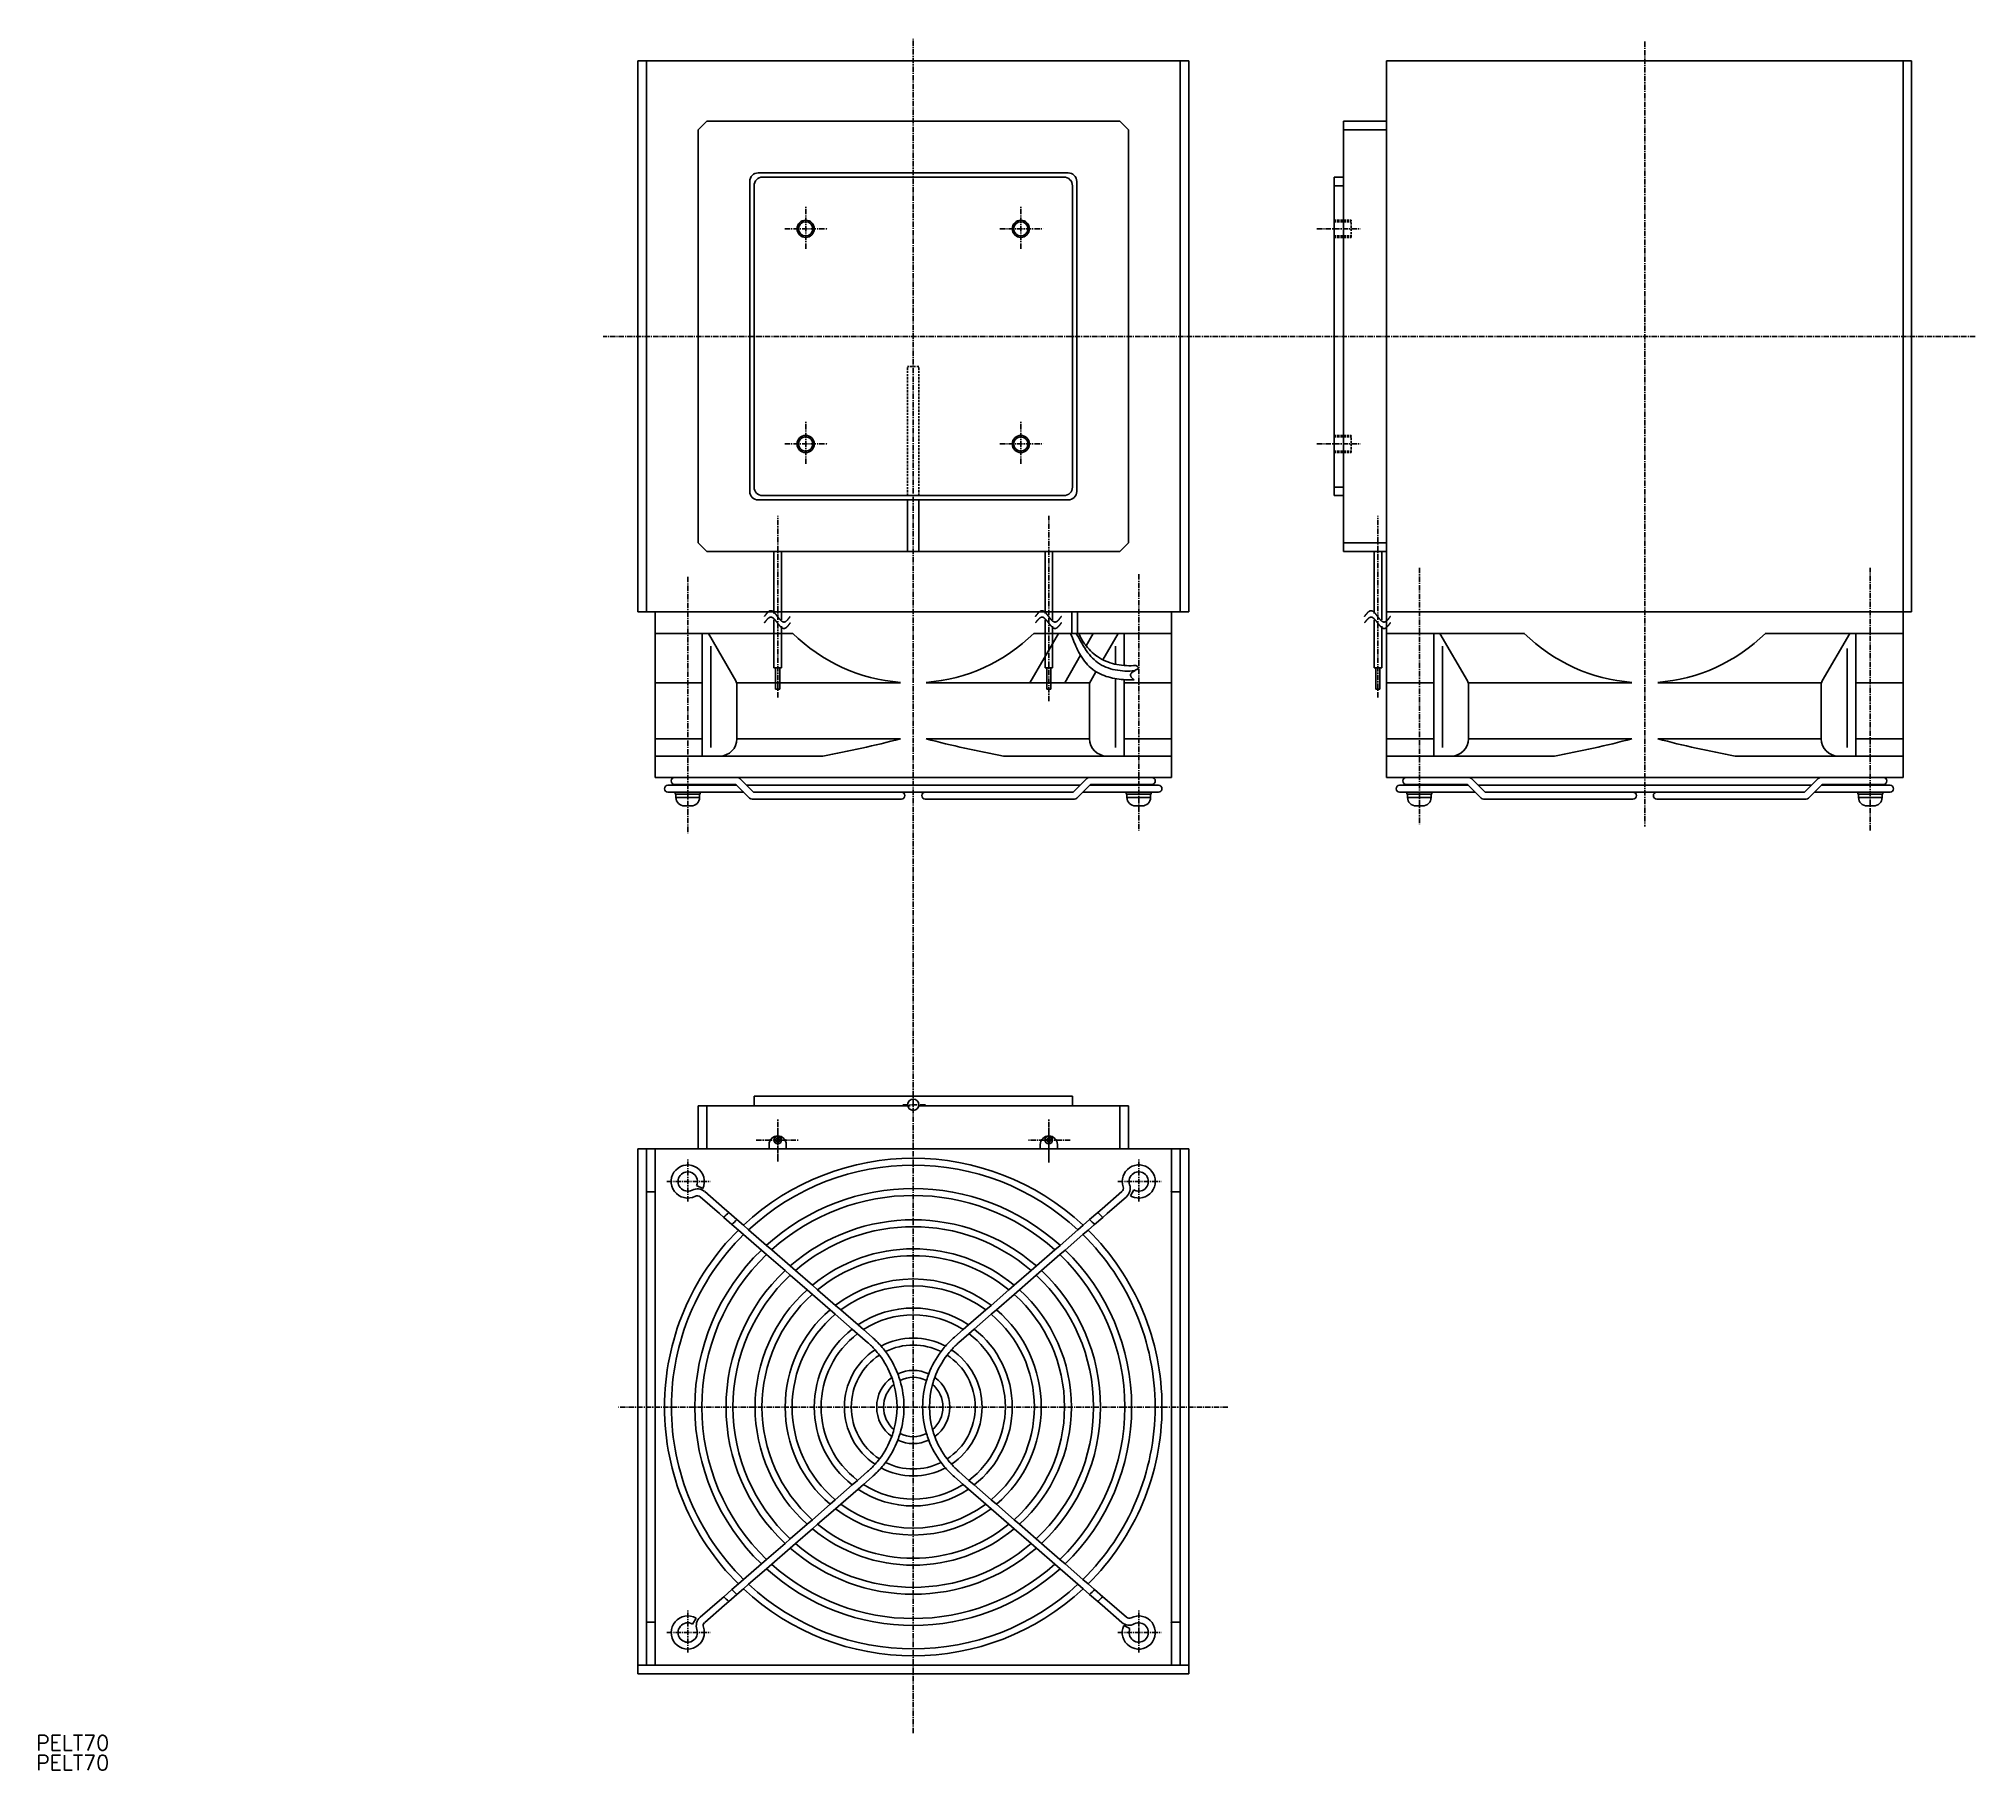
# Model space of a CAD drawing. Extents: x 729 to 1179, y 267 to 669.
import ezdxf

# ---------------------------------------------------------------- set-up
doc = ezdxf.new("R2010")
doc.units = 0
doc.linetypes.add('CENTER', pattern=[2, 1.25, -0.25, 0.25, -0.25])
doc.linetypes.add('DASHED', pattern=[0.75, 0.5, -0.25])
doc.layers.get('0').update_dxf_attribs({"linetype": 'CONTINUOUS'})
doc.layers.add('CENTER', color=1, linetype='CENTER')
doc.styles.get("Standard").update_dxf_attribs({"font": 'txt.shx', "bigfont": '@extfont2.shx'})

msp = doc.modelspace()

# ---------------------------------------------------------------- texts
at = {"color": 7, "linetype": 'CONTINUOUS'}
for p in [(728.55, 271.43), (728.55, 266.81)]:
    msp.add_text('PELT70', height=3.5, dxfattribs=at).set_placement(p)

# ---------------------------------------------------------------- linework, layer by layer
at = {"color": 7, "linetype": 'CONTINUOUS'}
for p, q in [((996.37, 663.97), (868.37, 663.97)), ((868.37, 663.97), (868.37, 535.97)), ((870.37, 663.97), (870.37, 535.97)), ((994.37, 535.97), (994.37, 663.97)), ((996.37, 535.97), (996.37, 663.97)), ((1164.37, 663.97), (1042.37, 663.97)), ((1162.37, 663.97), (1042.37, 663.97)), ((1042.37, 663.97), (1042.37, 535.97)), ((1162.37, 535.97), (1162.37, 663.97)), ((1164.37, 535.97), (1164.37, 663.97)), ((882.37, 647.97), (884.37, 649.97)), ((980.37, 649.97), (884.37, 649.97)), ((982.37, 647.97), (980.37, 649.97)), ((1032.37, 549.97), (1032.37, 649.97)), ((1042.37, 649.97), (1032.37, 649.97)), ((882.37, 551.97), (882.37, 647.97)), ((982.37, 647.97), (982.37, 551.97)), ((1042.37, 647.97), (1032.37, 647.97)), ((894.37, 563.97), (894.37, 635.97)), ((895.37, 564.97), (895.37, 634.97)), ((896.37, 637.97), (968.37, 637.97)), ((967.37, 636.97), (897.37, 636.97)), ((969.37, 634.97), (969.37, 564.97)), ((970.37, 563.97), (970.37, 635.97)), ((1030.15, 636.97), (1030.15, 562.97)), ((1032.37, 636.97), (1030.15, 636.97)), ((1032.37, 634.97), (1030.15, 634.97)), ((967.37, 562.97), (897.37, 562.97)), ((1032.37, 564.97), (1030.15, 564.97)), ((1032.37, 562.97), (1030.15, 562.97)), ((968.37, 561.97), (896.37, 561.97)), ((931.07, 549.97), (931.07, 561.97)), ((933.67, 549.97), (933.67, 561.97)), ((882.37, 551.97), (884.37, 549.97)), ((980.37, 549.97), (884.37, 549.97)), ((899.99, 535.6), (899.99, 549.97)), ((901.76, 534.13), (901.76, 549.97)), ((962.99, 535.6), (962.99, 549.97)), ((964.76, 534.13), (964.76, 549.97)), ((980.37, 549.97), (982.37, 551.97)), ((1042.37, 551.97), (1032.37, 551.97)), ((1042.37, 549.97), (1032.37, 549.97)), ((1039.45, 535.6), (1039.45, 549.97)), ((1041.22, 534.13), (1041.22, 549.97)), ((996.37, 535.97), (868.37, 535.97)), ((872.37, 519.47), (872.37, 535.97)), ((969.22, 535.97), (872.37, 535.97)), ((992.37, 535.97), (872.37, 535.97)), ((969.22, 535.97), (969.22, 530.97)), ((992.37, 535.97), (969.22, 535.97)), ((970.52, 530.97), (970.52, 535.97)), ((992.37, 535.97), (992.37, 519.47)), ((1164.37, 535.97), (1042.37, 535.97)), ((1042.37, 519.47), (1042.37, 535.97)), ((1139.22, 535.97), (1042.37, 535.97)), ((1042.37, 535.97), (1162.37, 535.97)), ((1162.37, 535.97), (1139.22, 535.97)), ((1162.37, 535.97), (1162.37, 519.47)), ((899.99, 522.97), (899.99, 534.1)), ((901.76, 522.97), (901.76, 532.63)), ((962.99, 522.97), (962.99, 534.1)), ((964.76, 522.97), (964.76, 532.63)), ((1039.45, 522.97), (1039.45, 534.1)), ((1041.22, 522.97), (1041.22, 532.63)), ((883.35, 530.97), (872.37, 530.97)), ((883.35, 519.47), (883.35, 530.97)), ((884.76, 530.97), (883.35, 530.97)), ((904.37, 530.97), (884.76, 530.97)), ((960.37, 530.97), (966.12, 530.97)), ((966.12, 530.97), (968.94, 530.97)), ((968.94, 530.97), (969.22, 530.97)), ((969.22, 530.97), (969.91, 530.97)), ((969.91, 530.97), (970.22, 530.97)), ((970.22, 530.97), (970.82, 530.97)), ((970.82, 530.97), (974.21, 530.97)), ((974.21, 530.97), (975.37, 530.97)), ((981.39, 530.97), (975.37, 530.97)), ((992.37, 530.97), (981.39, 530.97)), ((981.39, 523.5), (981.39, 530.97)), ((1053.35, 530.97), (1042.37, 530.97)), ((1053.35, 519.47), (1053.35, 530.97)), ((1054.76, 530.97), (1053.35, 530.97)), ((1074.37, 530.97), (1054.76, 530.97)), ((1130.37, 530.97), (1136.12, 530.97)), ((1136.12, 530.97), (1138.94, 530.97)), ((1138.94, 530.97), (1139.22, 530.97)), ((1139.22, 530.97), (1139.91, 530.97)), ((1139.91, 530.97), (1140.22, 530.97)), ((1140.22, 530.97), (1140.82, 530.97)), ((1140.82, 530.97), (1144.21, 530.97)), ((1144.21, 530.97), (1145.37, 530.97)), ((1151.39, 530.97), (1145.37, 530.97)), ((1151.39, 530.97), (1151.39, 506.47)), ((1162.37, 530.97), (1151.39, 530.97)), ((901.76, 522.97), (899.99, 522.97)), ((900.39, 517.97), (900.39, 522.97)), ((901.36, 517.97), (901.36, 522.97)), ((964.76, 522.97), (962.99, 522.97)), ((963.39, 517.97), (963.39, 522.97)), ((964.36, 517.97), (964.36, 522.97)), ((1041.22, 522.97), (1039.45, 522.97)), ((1039.85, 517.97), (1039.85, 522.97)), ((1040.82, 517.97), (1040.82, 522.97)), ((872.37, 506.47), (872.37, 519.47)), ((883.35, 519.47), (872.37, 519.47)), ((883.35, 506.47), (883.35, 519.47)), ((901.36, 517.97), (900.39, 517.97)), ((967.57, 519.47), (959.48, 519.47)), ((964.36, 517.97), (963.39, 517.97)), ((981.39, 519.47), (981.39, 520.22)), ((981.39, 519.47), (981.39, 506.47)), ((981.39, 519.47), (992.37, 519.47)), ((992.37, 519.47), (992.37, 506.47)), ((1040.82, 517.97), (1039.85, 517.97)), ((1042.37, 506.47), (1042.37, 519.47)), ((1053.35, 519.47), (1042.37, 519.47)), ((1053.35, 506.47), (1053.35, 519.47)), ((1151.39, 519.47), (1151.39, 520.22)), ((1151.39, 519.47), (1162.37, 519.47)), ((1162.37, 519.47), (1162.37, 506.47)), ((872.37, 506.47), (883.35, 506.47)), ((872.37, 497.47), (872.37, 506.47)), ((883.35, 502.47), (883.35, 506.47)), ((981.39, 506.47), (981.39, 502.47)), ((981.39, 506.47), (992.37, 506.47)), ((992.37, 506.47), (992.37, 497.47)), ((1042.37, 506.47), (1053.35, 506.47)), ((1042.37, 497.47), (1042.37, 506.47)), ((1053.35, 502.47), (1053.35, 506.47)), ((1151.39, 506.47), (1151.39, 502.47)), ((1151.39, 506.47), (1162.37, 506.47)), ((1162.37, 506.47), (1162.37, 497.47)), ((883.35, 502.47), (872.37, 502.47)), ((886.77, 502.47), (883.35, 502.47)), ((887.4, 502.47), (886.77, 502.47)), ((911.37, 502.47), (886.77, 502.47)), ((992.37, 502.47), (953.37, 502.47)), ((1053.35, 502.47), (1042.37, 502.47)), ((1056.77, 502.47), (1053.35, 502.47)), ((1057.4, 502.47), (1056.77, 502.47)), ((1081.37, 502.47), (1056.77, 502.47)), ((1162.37, 502.47), (1123.37, 502.47)), ((872.37, 497.47), (992.37, 497.47)), ((878.37, 495.67), (875.37, 495.67)), ((880.22, 497.47), (876.92, 497.47)), ((887.71, 495.87), (876.92, 495.87)), ((878.37, 495.67), (888.07, 495.67)), ((940.29, 497.47), (880.22, 497.47)), ((884.84, 495.67), (888.07, 495.67)), ((887.87, 495.87), (887.71, 495.87)), ((887.87, 495.87), (891.17, 495.87)), ((888.07, 495.67), (890.32, 495.67)), ((891.37, 495.67), (890.32, 495.67)), ((894.34, 492.71), (891.17, 495.87)), ((895.24, 494.07), (892.07, 497.24)), ((907.04, 495.67), (893.64, 495.67)), ((907.04, 495.67), (957.71, 495.67)), ((957.71, 495.67), (971.11, 495.67)), ((972.68, 497.24), (969.51, 494.07)), ((973.57, 495.87), (970.41, 492.71)), ((976.54, 497.47), (973.24, 497.47)), ((973.37, 495.67), (974.41, 495.67)), ((977.04, 495.87), (973.57, 495.87)), ((976.67, 495.67), (974.41, 495.67)), ((976.54, 497.47), (987.82, 497.47)), ((976.67, 495.67), (979.91, 495.67)), ((989.37, 495.67), (976.67, 495.67)), ((977.04, 495.87), (976.87, 495.87)), ((987.82, 495.87), (977.04, 495.87)), ((1042.37, 497.47), (1162.37, 497.47)), ((1048.37, 495.67), (1045.37, 495.67)), ((1050.22, 497.47), (1046.92, 497.47)), ((1057.71, 495.87), (1046.92, 495.87)), ((1048.37, 495.67), (1058.07, 495.67)), ((1110.29, 497.47), (1050.22, 497.47)), ((1054.84, 495.67), (1058.07, 495.67)), ((1057.87, 495.87), (1057.71, 495.87)), ((1057.87, 495.87), (1061.17, 495.87)), ((1058.07, 495.67), (1060.32, 495.67)), ((1061.37, 495.67), (1060.32, 495.67)), ((1064.34, 492.71), (1061.17, 495.87)), ((1065.24, 494.07), (1062.07, 497.24)), ((1077.04, 495.67), (1063.64, 495.67)), ((1077.04, 495.67), (1127.71, 495.67)), ((1127.71, 495.67), (1141.11, 495.67)), ((1142.68, 497.24), (1139.51, 494.07)), ((1143.57, 495.87), (1140.41, 492.71)), ((1146.54, 497.47), (1143.24, 497.47)), ((1143.37, 495.67), (1144.41, 495.67)), ((1147.04, 495.87), (1143.57, 495.87)), ((1146.67, 495.67), (1144.41, 495.67)), ((1146.54, 497.47), (1157.82, 497.47)), ((1146.67, 495.67), (1149.91, 495.67)), ((1159.37, 495.67), (1146.67, 495.67)), ((1147.04, 495.87), (1146.87, 495.87)), ((1157.82, 495.87), (1147.04, 495.87)), ((878.37, 494.07), (875.37, 494.07)), ((877.07, 493.57), (877.07, 494.07)), ((882.87, 493.57), (877.07, 493.57)), ((877.22, 493.57), (877.22, 492.87)), ((877.22, 492.87), (882.72, 492.87)), ((878.37, 494.07), (889.67, 494.07)), ((879.22, 490.87), (880.72, 490.87)), ((882.72, 493.57), (882.72, 492.87)), ((882.87, 493.57), (882.87, 494.07)), ((886.44, 494.07), (889.67, 494.07)), ((889.67, 494.07), (891.94, 494.07)), ((892.97, 494.07), (891.94, 494.07)), ((908.3, 492.47), (894.9, 492.47)), ((908.64, 494.07), (895.24, 494.07)), ((929.6, 492.47), (908.3, 492.47)), ((908.64, 494.07), (929.6, 494.07)), ((929.6, 494.07), (935.15, 494.07)), ((935.15, 494.07), (956.11, 494.07)), ((935.15, 492.47), (956.44, 492.47)), ((956.11, 494.07), (969.51, 494.07)), ((956.44, 492.47), (969.84, 492.47)), ((971.77, 494.07), (972.81, 494.07)), ((975.07, 494.07), (972.81, 494.07)), ((975.07, 494.07), (978.31, 494.07)), ((989.37, 494.07), (975.07, 494.07)), ((981.87, 493.57), (981.87, 494.07)), ((987.67, 493.57), (981.87, 493.57)), ((982.02, 493.57), (982.02, 492.87)), ((982.02, 492.87), (987.52, 492.87)), ((984.02, 490.87), (985.52, 490.87)), ((987.52, 493.57), (987.52, 492.87)), ((987.67, 493.57), (987.67, 494.07)), ((1048.37, 494.07), (1045.37, 494.07)), ((1047.07, 493.57), (1047.07, 494.07)), ((1052.87, 493.57), (1047.07, 493.57)), ((1047.22, 493.57), (1047.22, 492.87)), ((1047.22, 492.87), (1052.72, 492.87)), ((1048.37, 494.07), (1059.67, 494.07)), ((1049.22, 490.87), (1050.72, 490.87)), ((1052.72, 493.57), (1052.72, 492.87)), ((1052.87, 493.57), (1052.87, 494.07)), ((1056.44, 494.07), (1059.67, 494.07)), ((1059.67, 494.07), (1061.94, 494.07)), ((1062.97, 494.07), (1061.94, 494.07)), ((1078.3, 492.47), (1064.9, 492.47)), ((1078.64, 494.07), (1065.24, 494.07)), ((1099.6, 492.47), (1078.3, 492.47)), ((1078.64, 494.07), (1099.6, 494.07)), ((1099.6, 494.07), (1105.15, 494.07)), ((1105.15, 494.07), (1126.11, 494.07)), ((1105.15, 492.47), (1126.44, 492.47)), ((1126.11, 494.07), (1139.51, 494.07)), ((1126.44, 492.47), (1139.84, 492.47)), ((1141.77, 494.07), (1142.81, 494.07)), ((1145.07, 494.07), (1142.81, 494.07)), ((1145.07, 494.07), (1148.31, 494.07)), ((1159.37, 494.07), (1145.07, 494.07)), ((1151.87, 493.57), (1151.87, 494.07)), ((1157.67, 493.57), (1151.87, 493.57)), ((1152.02, 493.57), (1152.02, 492.87)), ((1152.02, 492.87), (1157.52, 492.87)), ((1154.02, 490.87), (1155.52, 490.87)), ((1157.52, 493.57), (1157.52, 492.87)), ((1157.67, 493.57), (1157.67, 494.07)), ((969.37, 423.43), (895.37, 423.43)), ((895.37, 423.43), (895.37, 421.21)), ((969.37, 421.21), (969.37, 423.43)), ((882.37, 421.21), (882.37, 411.21)), ((882.37, 421.21), (931.68, 421.21)), ((884.37, 421.21), (884.37, 411.21)), ((931.09, 421.21), (895.37, 421.21)), ((933.65, 421.21), (969.37, 421.21)), ((933.65, 421.21), (969.37, 421.21)), ((933.65, 421.21), (977.37, 421.21)), ((982.37, 421.21), (977.37, 421.21)), ((980.37, 421.21), (980.37, 411.21)), ((982.37, 421.21), (982.37, 411.21)), ((996.37, 411.21), (868.37, 411.21)), ((868.37, 411.21), (872.37, 411.21)), ((868.37, 289.21), (868.37, 411.21)), ((870.37, 411.21), (870.37, 291.21)), ((872.37, 411.21), (872.37, 291.21)), ((898.87, 411.21), (898.87, 412.21)), ((902.87, 411.21), (902.87, 412.21)), ((961.87, 411.21), (961.87, 412.21)), ((965.87, 411.21), (965.87, 412.21)), ((992.37, 411.21), (996.37, 411.21)), ((992.37, 291.21), (992.37, 411.21)), ((994.37, 291.21), (994.37, 411.21)), ((996.37, 289.21), (996.37, 411.21)), ((870.19, 401.21), (872.37, 401.21)), ((883.46, 401.98), (882.01, 402.65)), ((888.5, 397.26), (883.9, 401.25)), ((980.85, 401.25), (976.25, 397.26)), ((983.65, 401.66), (982.85, 400.27)), ((992.19, 401.21), (994.37, 401.21)), ((887.34, 396.14), (882.85, 400.05)), ((887.34, 396.14), (888.34, 395.28)), ((889.49, 396.4), (888.5, 397.26)), ((891.38, 394.75), (889.49, 396.4)), ((975.26, 396.4), (973.36, 394.75)), ((976.25, 397.26), (975.26, 396.4)), ((976.41, 395.28), (977.41, 396.14)), ((981.9, 400.05), (977.41, 396.14)), ((888.34, 395.28), (890.23, 393.63)), ((890.23, 393.63), (891.74, 392.32)), ((892.9, 393.43), (891.38, 394.75)), ((891.74, 392.32), (892.95, 391.26)), ((894.11, 392.37), (892.9, 393.43)), ((898.25, 388.77), (894.11, 392.37)), ((970.63, 392.37), (966.49, 388.77)), ((971.85, 393.43), (970.63, 392.37)), ((971.79, 391.26), (973, 392.32)), ((973.36, 394.75), (971.85, 393.43)), ((973, 392.32), (974.52, 393.63)), ((974.52, 393.63), (976.41, 395.28)), ((892.95, 391.26), (897.08, 387.67)), ((897.08, 387.67), (898.29, 386.62)), ((899.47, 387.72), (898.25, 388.77)), ((903.77, 383.98), (899.47, 387.72)), ((965.28, 387.72), (960.98, 383.98)), ((966.49, 388.77), (965.28, 387.72)), ((966.45, 386.62), (967.67, 387.67)), ((967.67, 387.67), (971.79, 391.26)), ((898.29, 386.62), (902.58, 382.9)), ((902.58, 382.9), (903.79, 381.84)), ((904.99, 382.92), (903.77, 383.98)), ((908.92, 379.5), (904.99, 382.92)), ((959.76, 382.92), (955.82, 379.5)), ((960.98, 383.98), (959.76, 382.92)), ((960.96, 381.84), (962.17, 382.9)), ((962.17, 382.9), (966.45, 386.62)), ((903.79, 381.84), (907.7, 378.44)), ((907.7, 378.44), (908.92, 377.38)), ((910.15, 378.44), (908.92, 379.5)), ((914.29, 374.83), (910.15, 378.44)), ((954.6, 378.44), (950.45, 374.83)), ((955.82, 379.5), (954.6, 378.44)), ((955.83, 377.38), (957.04, 378.44)), ((957.04, 378.44), (960.96, 381.84)), ((908.92, 377.38), (913.03, 373.81)), ((913.03, 373.81), (914.25, 372.75)), ((915.53, 373.76), (914.29, 374.83)), ((919.53, 370.28), (915.53, 373.76)), ((949.22, 373.76), (945.22, 370.28)), ((950.45, 374.83), (949.22, 373.76)), ((950.49, 372.75), (951.71, 373.81)), ((951.71, 373.81), (955.83, 377.38)), ((914.25, 372.75), (918.2, 369.32)), ((918.2, 369.32), (919.43, 368.25)), ((920.78, 369.19), (919.53, 370.28)), ((922.8, 367.43), (920.78, 369.19)), ((943.97, 369.19), (941.94, 367.43)), ((945.22, 370.28), (943.97, 369.19)), ((945.32, 368.25), (946.55, 369.32)), ((946.55, 369.32), (950.49, 372.75)), ((919.43, 368.25), (921.76, 366.22)), ((942.99, 366.22), (945.32, 368.25)), ((918.2, 333.09), (914.25, 329.66)), ((919.43, 334.16), (918.2, 333.09)), ((921.76, 336.19), (919.43, 334.16)), ((919.53, 332.13), (920.78, 333.22)), ((920.78, 333.22), (922.8, 334.98)), ((941.94, 334.98), (943.97, 333.22)), ((945.32, 334.16), (942.99, 336.19)), ((943.97, 333.22), (945.22, 332.13)), ((946.55, 333.09), (945.32, 334.16)), ((950.49, 329.66), (946.55, 333.09)), ((913.03, 328.6), (908.92, 325.03)), ((914.25, 329.66), (913.03, 328.6)), ((914.29, 327.58), (915.53, 328.65)), ((915.53, 328.65), (919.53, 332.13)), ((945.22, 332.13), (949.22, 328.65)), ((949.22, 328.65), (950.45, 327.58)), ((951.71, 328.6), (950.49, 329.66)), ((955.83, 325.03), (951.71, 328.6)), ((908.92, 325.03), (907.7, 323.97)), ((910.15, 323.98), (914.29, 327.58)), ((950.45, 327.58), (954.6, 323.98)), ((957.04, 323.97), (955.83, 325.03)), ((902.58, 319.51), (898.29, 315.79)), ((903.79, 320.57), (902.58, 319.51)), ((907.7, 323.97), (903.79, 320.57)), ((904.99, 319.49), (908.92, 322.91)), ((908.92, 322.91), (910.15, 323.98)), ((954.6, 323.98), (955.82, 322.91)), ((955.82, 322.91), (959.76, 319.49)), ((960.96, 320.57), (957.04, 323.97)), ((962.17, 319.51), (960.96, 320.57)), ((966.45, 315.79), (962.17, 319.51)), ((898.29, 315.79), (897.08, 314.74)), ((899.47, 314.69), (903.77, 318.43)), ((903.77, 318.43), (904.99, 319.49)), ((959.76, 319.49), (960.98, 318.43)), ((960.98, 318.43), (965.28, 314.69)), ((967.67, 314.74), (966.45, 315.79)), ((892.95, 311.15), (891.74, 310.1)), ((897.08, 314.74), (892.95, 311.15)), ((894.11, 310.04), (898.25, 313.64)), ((898.25, 313.64), (899.47, 314.69)), ((965.28, 314.69), (966.49, 313.64)), ((966.49, 313.64), (970.63, 310.04)), ((971.79, 311.15), (967.67, 314.74)), ((973, 310.1), (971.79, 311.15)), ((887.34, 306.27), (882.85, 302.36)), ((888.34, 307.14), (887.34, 306.27)), ((890.23, 308.78), (888.34, 307.14)), ((888.5, 305.16), (889.49, 306.02)), ((889.49, 306.02), (891.38, 307.66)), ((891.74, 310.1), (890.23, 308.78)), ((891.38, 307.66), (892.9, 308.98)), ((892.9, 308.98), (894.11, 310.04)), ((970.63, 310.04), (971.85, 308.98)), ((971.85, 308.98), (973.36, 307.66)), ((974.52, 308.78), (973, 310.1)), ((973.36, 307.66), (975.26, 306.02)), ((976.41, 307.14), (974.52, 308.78)), ((975.26, 306.02), (976.25, 305.16)), ((977.41, 306.27), (976.41, 307.14)), ((981.9, 302.36), (977.41, 306.27)), ((881.9, 302.14), (881.1, 300.75)), ((888.5, 305.16), (883.9, 301.16)), ((980.85, 301.16), (976.25, 305.16)), ((870.19, 301.21), (872.37, 301.21)), ((981.28, 300.43), (982.73, 299.76)), ((984.77, 299.96), (984.77, 297.67)), ((984.77, 297.36), (984.77, 297.67)), ((992.19, 301.21), (994.37, 301.21)), ((868.37, 291.21), (872.37, 291.21)), ((996.37, 289.21), (868.37, 289.21)), ((872.37, 291.21), (992.37, 291.21)), ((992.37, 291.21), (996.37, 291.21))]:
    msp.add_line(p, q, dxfattribs=at)
at = {"color": 3, "linetype": 'DASHED'}
for p, q in [((1030.15, 626.97), (1034.15, 626.97)), ((1030.15, 626.62), (1034.15, 626.62)), ((1034.15, 622.97), (1034.15, 626.97)), ((1030.15, 623.32), (1034.15, 623.32)), ((1030.15, 622.97), (1034.15, 622.97)), ((933.67, 592.97), (931.07, 592.97)), ((931.07, 562.97), (931.07, 592.97)), ((933.67, 562.97), (933.67, 592.97)), ((1030.15, 576.97), (1034.15, 576.97)), ((1030.15, 576.62), (1034.15, 576.62)), ((1034.15, 572.97), (1034.15, 576.97)), ((1030.15, 573.32), (1034.15, 573.32)), ((1030.15, 572.97), (1034.15, 572.97))]:
    msp.add_line(p, q, dxfattribs=at)
at = {"color": 3, "linetype": 'CONTINUOUS'}
for p, q in [((891.14, 519.94), (884.76, 530.97)), ((885.35, 527.97), (885.35, 504.47)), ((966.12, 530.97), (959.48, 519.47)), ((972.53, 528.07), (974.21, 530.97)), ((979.98, 530.97), (976.43, 524.83)), ((979.39, 527.97), (979.39, 523.79)), ((1061.14, 519.94), (1054.76, 530.97)), ((1055.35, 527.97), (1055.35, 504.47)), ((1143.61, 519.94), (1149.98, 530.97)), ((1149.39, 527.43), (1149.39, 504.47)), ((971.26, 525.88), (967.57, 519.47)), ((974.83, 522.06), (973.61, 519.94)), ((929.37, 519.47), (891.33, 519.47)), ((891.4, 506.47), (891.4, 518.94)), ((959.48, 519.47), (935.37, 519.47)), ((973.41, 519.47), (967.57, 519.47)), ((973.34, 518.94), (973.34, 506.47)), ((979.39, 520.45), (979.39, 504.47)), ((1099.37, 519.47), (1061.33, 519.47)), ((1061.4, 506.47), (1061.4, 518.94)), ((1129.48, 519.47), (1105.37, 519.47)), ((1137.57, 519.47), (1129.48, 519.47)), ((1143.41, 519.47), (1137.57, 519.47)), ((1143.34, 518.94), (1143.34, 506.47)), ((891.4, 506.47), (929.37, 506.47)), ((935.37, 506.47), (973.34, 506.47)), ((1061.4, 506.47), (1099.37, 506.47)), ((1105.37, 506.47), (1143.34, 506.47))]:
    msp.add_line(p, q, dxfattribs=at)
at = {"color": 3}
for points in [[(897.78, 534.92, 0), (897.8, 534.95, 0), (897.82, 534.97, 0), (897.84, 535, 0), (897.86, 535.02, 0), (897.88, 535.04, 0), (897.9, 535.07, 0), (897.92, 535.09, 0), (897.94, 535.12, 0), (897.96, 535.14, 0), (897.97, 535.17, 0), (897.99, 535.19, 0), (898.01, 535.22, 0), (898.03, 535.24, 0), (898.05, 535.26, 0), (898.07, 535.29, 0), (898.09, 535.31, 0), (898.11, 535.34, 0), (898.12, 535.36, 0), (898.14, 535.38, 0), (898.16, 535.41, 0), (898.18, 535.43, 0), (898.2, 535.45, 0), (898.22, 535.48, 0), (898.24, 535.5, 0), (898.26, 535.52, 0), (898.28, 535.54, 0), (898.3, 535.57, 0), (898.32, 535.59, 0), (898.33, 535.61, 0), (898.35, 535.63, 0), (898.37, 535.65, 0), (898.39, 535.67, 0), (898.41, 535.7, 0), (898.43, 535.72, 0), (898.45, 535.74, 0), (898.47, 535.75, 0), (898.49, 535.77, 0), (898.5, 535.79, 0), (898.52, 535.81, 0), (898.54, 535.83, 0), (898.56, 535.85, 0), (898.58, 535.87, 0), (898.6, 535.89, 0), (898.62, 535.9, 0), (898.64, 535.92, 0), (898.66, 535.94, 0), (898.68, 535.95, 0), (898.69, 535.97, 0), (898.71, 535.99, 0), (898.73, 536, 0), (898.75, 536.02, 0), (898.77, 536.03, 0), (898.79, 536.04, 0), (898.81, 536.06, 0), (898.83, 536.07, 0), (898.85, 536.08, 0), (898.87, 536.1, 0), (898.88, 536.11, 0), (898.9, 536.12, 0), (898.92, 536.13, 0), (898.94, 536.14, 0), (898.96, 536.15, 0), (898.98, 536.16, 0), (899, 536.17, 0), (899.02, 536.18, 0), (899.03, 536.19, 0), (899.05, 536.19, 0), (899.07, 536.2, 0), (899.09, 536.21, 0), (899.11, 536.21, 0), (899.13, 536.22, 0), (899.15, 536.22, 0), (899.17, 536.23, 0), (899.19, 536.23, 0), (899.21, 536.24, 0), (899.22, 536.24, 0), (899.24, 536.24, 0), (899.26, 536.24, 0), (899.28, 536.24, 0), (899.3, 536.24, 0), (899.32, 536.24, 0), (899.34, 536.24, 0), (899.36, 536.24, 0), (899.38, 536.24, 0), (899.39, 536.23, 0), (899.41, 536.23, 0), (899.43, 536.23, 0), (899.45, 536.22, 0), (899.47, 536.22, 0), (899.49, 536.21, 0), (899.51, 536.2, 0), (899.53, 536.2, 0), (899.54, 536.19, 0), (899.56, 536.18, 0), (899.58, 536.17, 0), (899.6, 536.16, 0), (899.62, 536.15, 0), (899.64, 536.14, 0), (899.66, 536.13, 0), (899.68, 536.12, 0), (899.7, 536.11, 0), (899.71, 536.1, 0), (899.73, 536.09, 0), (899.75, 536.07, 0), (899.77, 536.06, 0), (899.79, 536.05, 0), (899.81, 536.03, 0), (899.83, 536.02, 0), (899.85, 536, 0), (899.86, 535.99, 0), (899.88, 535.97, 0), (899.9, 535.96, 0), (899.92, 535.94, 0), (899.94, 535.92, 0), (899.96, 535.91, 0), (899.98, 535.89, 0), (900, 535.87, 0), (900.01, 535.85, 0), (900.03, 535.84, 0), (900.05, 535.82, 0), (900.07, 535.8, 0), (900.09, 535.78, 0), (900.11, 535.76, 0), (900.13, 535.74, 0), (900.15, 535.72, 0), (900.16, 535.7, 0), (900.18, 535.68, 0), (900.2, 535.65, 0), (900.22, 535.63, 0), (900.24, 535.61, 0), (900.26, 535.59, 0), (900.28, 535.57, 0), (900.3, 535.55, 0), (900.32, 535.52, 0), (900.33, 535.5, 0), (900.35, 535.48, 0), (900.37, 535.46, 0), (900.39, 535.43, 0), (900.41, 535.41, 0), (900.43, 535.39, 0), (900.45, 535.36, 0), (900.47, 535.34, 0), (900.48, 535.32, 0), (900.5, 535.29, 0), (900.52, 535.27, 0), (900.54, 535.24, 0), (900.56, 535.22, 0), (900.58, 535.19, 0), (900.6, 535.17, 0), (900.62, 535.14, 0), (900.63, 535.12, 0), (900.65, 535.1, 0), (900.67, 535.07, 0), (900.69, 535.04, 0), (900.71, 535.02, 0), (900.73, 535, 0), (900.75, 534.97, 0), (900.76, 534.95, 0), (900.78, 534.92, 0)], [(960.78, 534.92, 0), (960.8, 534.95, 0), (960.82, 534.97, 0), (960.84, 535, 0), (960.86, 535.02, 0), (960.88, 535.04, 0), (960.9, 535.07, 0), (960.92, 535.09, 0), (960.94, 535.12, 0), (960.96, 535.14, 0), (960.97, 535.17, 0), (960.99, 535.19, 0), (961.01, 535.22, 0), (961.03, 535.24, 0), (961.05, 535.26, 0), (961.07, 535.29, 0), (961.09, 535.31, 0), (961.11, 535.34, 0), (961.12, 535.36, 0), (961.14, 535.38, 0), (961.16, 535.41, 0), (961.18, 535.43, 0), (961.2, 535.45, 0), (961.22, 535.48, 0), (961.24, 535.5, 0), (961.26, 535.52, 0), (961.28, 535.54, 0), (961.3, 535.57, 0), (961.32, 535.59, 0), (961.33, 535.61, 0), (961.35, 535.63, 0), (961.37, 535.65, 0), (961.39, 535.67, 0), (961.41, 535.7, 0), (961.43, 535.72, 0), (961.45, 535.74, 0), (961.47, 535.75, 0), (961.49, 535.77, 0), (961.5, 535.79, 0), (961.52, 535.81, 0), (961.54, 535.83, 0), (961.56, 535.85, 0), (961.58, 535.87, 0), (961.6, 535.89, 0), (961.62, 535.9, 0), (961.64, 535.92, 0), (961.66, 535.94, 0), (961.68, 535.95, 0), (961.69, 535.97, 0), (961.71, 535.99, 0), (961.73, 536, 0), (961.75, 536.02, 0), (961.77, 536.03, 0), (961.79, 536.04, 0), (961.81, 536.06, 0), (961.83, 536.07, 0), (961.85, 536.08, 0), (961.87, 536.1, 0), (961.88, 536.11, 0), (961.9, 536.12, 0), (961.92, 536.13, 0), (961.94, 536.14, 0), (961.96, 536.15, 0), (961.98, 536.16, 0), (962, 536.17, 0), (962.02, 536.18, 0), (962.03, 536.19, 0), (962.05, 536.19, 0), (962.07, 536.2, 0), (962.09, 536.21, 0), (962.11, 536.21, 0), (962.13, 536.22, 0), (962.15, 536.22, 0), (962.17, 536.23, 0), (962.19, 536.23, 0), (962.21, 536.24, 0), (962.22, 536.24, 0), (962.24, 536.24, 0), (962.26, 536.24, 0), (962.28, 536.24, 0), (962.3, 536.24, 0), (962.32, 536.24, 0), (962.34, 536.24, 0), (962.36, 536.24, 0), (962.38, 536.24, 0), (962.39, 536.23, 0), (962.41, 536.23, 0), (962.43, 536.23, 0), (962.45, 536.22, 0), (962.47, 536.22, 0), (962.49, 536.21, 0), (962.51, 536.2, 0), (962.53, 536.2, 0), (962.54, 536.19, 0), (962.56, 536.18, 0), (962.58, 536.17, 0), (962.6, 536.16, 0), (962.62, 536.15, 0), (962.64, 536.14, 0), (962.66, 536.13, 0), (962.68, 536.12, 0), (962.7, 536.11, 0), (962.71, 536.1, 0), (962.73, 536.09, 0), (962.75, 536.07, 0), (962.77, 536.06, 0), (962.79, 536.05, 0), (962.81, 536.03, 0), (962.83, 536.02, 0), (962.85, 536, 0), (962.86, 535.99, 0), (962.88, 535.97, 0), (962.9, 535.96, 0), (962.92, 535.94, 0), (962.94, 535.92, 0), (962.96, 535.91, 0), (962.98, 535.89, 0), (963, 535.87, 0), (963.01, 535.85, 0), (963.03, 535.84, 0), (963.05, 535.82, 0), (963.07, 535.8, 0), (963.09, 535.78, 0), (963.11, 535.76, 0), (963.13, 535.74, 0), (963.15, 535.72, 0), (963.16, 535.7, 0), (963.18, 535.68, 0), (963.2, 535.65, 0), (963.22, 535.63, 0), (963.24, 535.61, 0), (963.26, 535.59, 0), (963.28, 535.57, 0), (963.3, 535.55, 0), (963.32, 535.52, 0), (963.33, 535.5, 0), (963.35, 535.48, 0), (963.37, 535.46, 0), (963.39, 535.43, 0), (963.41, 535.41, 0), (963.43, 535.39, 0), (963.45, 535.36, 0), (963.47, 535.34, 0), (963.48, 535.32, 0), (963.5, 535.29, 0), (963.52, 535.27, 0), (963.54, 535.24, 0), (963.56, 535.22, 0), (963.58, 535.19, 0), (963.6, 535.17, 0), (963.62, 535.14, 0), (963.63, 535.12, 0), (963.65, 535.1, 0), (963.67, 535.07, 0), (963.69, 535.04, 0), (963.71, 535.02, 0), (963.73, 535, 0), (963.75, 534.97, 0), (963.76, 534.95, 0), (963.78, 534.92, 0)], [(1037.24, 534.92, 0), (1037.26, 534.95, 0), (1037.28, 534.97, 0), (1037.3, 535, 0), (1037.32, 535.02, 0), (1037.34, 535.04, 0), (1037.36, 535.07, 0), (1037.38, 535.09, 0), (1037.4, 535.12, 0), (1037.41, 535.14, 0), (1037.43, 535.17, 0), (1037.45, 535.19, 0), (1037.47, 535.22, 0), (1037.49, 535.24, 0), (1037.51, 535.26, 0), (1037.53, 535.29, 0), (1037.55, 535.31, 0), (1037.57, 535.34, 0), (1037.59, 535.36, 0), (1037.6, 535.38, 0), (1037.62, 535.41, 0), (1037.64, 535.43, 0), (1037.66, 535.45, 0), (1037.68, 535.48, 0), (1037.7, 535.5, 0), (1037.72, 535.52, 0), (1037.74, 535.54, 0), (1037.76, 535.57, 0), (1037.78, 535.59, 0), (1037.79, 535.61, 0), (1037.81, 535.63, 0), (1037.83, 535.65, 0), (1037.85, 535.67, 0), (1037.87, 535.7, 0), (1037.89, 535.72, 0), (1037.91, 535.74, 0), (1037.93, 535.75, 0), (1037.95, 535.77, 0), (1037.96, 535.79, 0), (1037.98, 535.81, 0), (1038, 535.83, 0), (1038.02, 535.85, 0), (1038.04, 535.87, 0), (1038.06, 535.89, 0), (1038.08, 535.9, 0), (1038.1, 535.92, 0), (1038.12, 535.94, 0), (1038.14, 535.95, 0), (1038.15, 535.97, 0), (1038.17, 535.99, 0), (1038.19, 536, 0), (1038.21, 536.02, 0), (1038.23, 536.03, 0), (1038.25, 536.04, 0), (1038.27, 536.06, 0), (1038.29, 536.07, 0), (1038.31, 536.08, 0), (1038.32, 536.1, 0), (1038.34, 536.11, 0), (1038.36, 536.12, 0), (1038.38, 536.13, 0), (1038.4, 536.14, 0), (1038.42, 536.15, 0), (1038.44, 536.16, 0), (1038.46, 536.17, 0), (1038.48, 536.18, 0), (1038.5, 536.19, 0), (1038.51, 536.19, 0), (1038.53, 536.2, 0), (1038.55, 536.21, 0), (1038.57, 536.21, 0), (1038.59, 536.22, 0), (1038.61, 536.22, 0), (1038.63, 536.23, 0), (1038.65, 536.23, 0), (1038.67, 536.24, 0), (1038.68, 536.24, 0), (1038.7, 536.24, 0), (1038.72, 536.24, 0), (1038.74, 536.24, 0), (1038.76, 536.24, 0), (1038.78, 536.24, 0), (1038.8, 536.24, 0), (1038.82, 536.24, 0), (1038.84, 536.24, 0), (1038.85, 536.23, 0), (1038.87, 536.23, 0), (1038.89, 536.23, 0), (1038.91, 536.22, 0), (1038.93, 536.22, 0), (1038.95, 536.21, 0), (1038.97, 536.2, 0), (1038.99, 536.2, 0), (1039, 536.19, 0), (1039.02, 536.18, 0), (1039.04, 536.17, 0), (1039.06, 536.16, 0), (1039.08, 536.15, 0), (1039.1, 536.14, 0), (1039.12, 536.13, 0), (1039.14, 536.12, 0), (1039.16, 536.11, 0), (1039.17, 536.1, 0), (1039.19, 536.09, 0), (1039.21, 536.07, 0), (1039.23, 536.06, 0), (1039.25, 536.05, 0), (1039.27, 536.03, 0), (1039.29, 536.02, 0), (1039.31, 536, 0), (1039.32, 535.99, 0), (1039.34, 535.97, 0), (1039.36, 535.96, 0), (1039.38, 535.94, 0), (1039.4, 535.92, 0), (1039.42, 535.91, 0), (1039.44, 535.89, 0), (1039.46, 535.87, 0), (1039.47, 535.85, 0), (1039.49, 535.84, 0), (1039.51, 535.82, 0), (1039.53, 535.8, 0), (1039.55, 535.78, 0), (1039.57, 535.76, 0), (1039.59, 535.74, 0), (1039.61, 535.72, 0), (1039.62, 535.7, 0), (1039.64, 535.68, 0), (1039.66, 535.65, 0), (1039.68, 535.63, 0), (1039.7, 535.61, 0), (1039.72, 535.59, 0), (1039.74, 535.57, 0), (1039.76, 535.55, 0), (1039.77, 535.52, 0), (1039.79, 535.5, 0), (1039.81, 535.48, 0), (1039.83, 535.46, 0), (1039.85, 535.43, 0), (1039.87, 535.41, 0), (1039.89, 535.39, 0), (1039.91, 535.36, 0), (1039.92, 535.34, 0), (1039.94, 535.32, 0), (1039.96, 535.29, 0), (1039.98, 535.27, 0), (1040, 535.24, 0), (1040.02, 535.22, 0), (1040.04, 535.19, 0), (1040.06, 535.17, 0), (1040.07, 535.14, 0), (1040.09, 535.12, 0), (1040.11, 535.1, 0), (1040.13, 535.07, 0), (1040.15, 535.04, 0), (1040.17, 535.02, 0), (1040.19, 535, 0), (1040.21, 534.97, 0), (1040.22, 534.95, 0), (1040.24, 534.92, 0)], [(897.78, 533.42, 0), (897.8, 533.45, 0), (897.82, 533.47, 0), (897.84, 533.5, 0), (897.86, 533.52, 0), (897.88, 533.54, 0), (897.9, 533.57, 0), (897.92, 533.59, 0), (897.94, 533.62, 0), (897.96, 533.64, 0), (897.97, 533.67, 0), (897.99, 533.69, 0), (898.01, 533.72, 0), (898.03, 533.74, 0), (898.05, 533.76, 0), (898.07, 533.79, 0), (898.09, 533.81, 0), (898.11, 533.84, 0), (898.12, 533.86, 0), (898.14, 533.88, 0), (898.16, 533.91, 0), (898.18, 533.93, 0), (898.2, 533.95, 0), (898.22, 533.98, 0), (898.24, 534, 0), (898.26, 534.02, 0), (898.28, 534.04, 0), (898.3, 534.07, 0), (898.32, 534.09, 0), (898.33, 534.11, 0), (898.35, 534.13, 0), (898.37, 534.15, 0), (898.39, 534.17, 0), (898.41, 534.2, 0), (898.43, 534.22, 0), (898.45, 534.24, 0), (898.47, 534.25, 0), (898.49, 534.27, 0), (898.5, 534.29, 0), (898.52, 534.31, 0), (898.54, 534.33, 0), (898.56, 534.35, 0), (898.58, 534.37, 0), (898.6, 534.39, 0), (898.62, 534.4, 0), (898.64, 534.42, 0), (898.66, 534.44, 0), (898.68, 534.45, 0), (898.69, 534.47, 0), (898.71, 534.49, 0), (898.73, 534.5, 0), (898.75, 534.52, 0), (898.77, 534.53, 0), (898.79, 534.54, 0), (898.81, 534.56, 0), (898.83, 534.57, 0), (898.85, 534.58, 0), (898.87, 534.6, 0), (898.88, 534.61, 0), (898.9, 534.62, 0), (898.92, 534.63, 0), (898.94, 534.64, 0), (898.96, 534.65, 0), (898.98, 534.66, 0), (899, 534.67, 0), (899.02, 534.68, 0), (899.03, 534.69, 0), (899.05, 534.69, 0), (899.07, 534.7, 0), (899.09, 534.71, 0), (899.11, 534.71, 0), (899.13, 534.72, 0), (899.15, 534.72, 0), (899.17, 534.73, 0), (899.19, 534.73, 0), (899.21, 534.74, 0), (899.22, 534.74, 0), (899.24, 534.74, 0), (899.26, 534.74, 0), (899.28, 534.74, 0), (899.3, 534.74, 0), (899.32, 534.74, 0), (899.34, 534.74, 0), (899.36, 534.74, 0), (899.38, 534.74, 0), (899.39, 534.73, 0), (899.41, 534.73, 0), (899.43, 534.73, 0), (899.45, 534.72, 0), (899.47, 534.72, 0), (899.49, 534.71, 0), (899.51, 534.7, 0), (899.53, 534.7, 0), (899.54, 534.69, 0), (899.56, 534.68, 0), (899.58, 534.67, 0), (899.6, 534.66, 0), (899.62, 534.65, 0), (899.64, 534.64, 0), (899.66, 534.63, 0), (899.68, 534.62, 0), (899.7, 534.61, 0), (899.71, 534.6, 0), (899.73, 534.59, 0), (899.75, 534.57, 0), (899.77, 534.56, 0), (899.79, 534.55, 0), (899.81, 534.53, 0), (899.83, 534.52, 0), (899.85, 534.5, 0), (899.86, 534.49, 0), (899.88, 534.47, 0), (899.9, 534.46, 0), (899.92, 534.44, 0), (899.94, 534.42, 0), (899.96, 534.41, 0), (899.98, 534.39, 0), (900, 534.37, 0), (900.01, 534.35, 0), (900.03, 534.34, 0), (900.05, 534.32, 0), (900.07, 534.3, 0), (900.09, 534.28, 0), (900.11, 534.26, 0), (900.13, 534.24, 0), (900.15, 534.22, 0), (900.16, 534.2, 0), (900.18, 534.18, 0), (900.2, 534.15, 0), (900.22, 534.13, 0), (900.24, 534.11, 0), (900.26, 534.09, 0), (900.28, 534.07, 0), (900.3, 534.05, 0), (900.32, 534.02, 0), (900.33, 534, 0), (900.35, 533.98, 0), (900.37, 533.96, 0), (900.39, 533.93, 0), (900.41, 533.91, 0), (900.43, 533.89, 0), (900.45, 533.86, 0), (900.47, 533.84, 0), (900.48, 533.82, 0), (900.5, 533.79, 0), (900.52, 533.77, 0), (900.54, 533.74, 0), (900.56, 533.72, 0), (900.58, 533.69, 0), (900.6, 533.67, 0), (900.62, 533.64, 0), (900.63, 533.62, 0), (900.65, 533.6, 0), (900.67, 533.57, 0), (900.69, 533.54, 0), (900.71, 533.52, 0), (900.73, 533.5, 0), (900.75, 533.47, 0), (900.76, 533.45, 0), (900.78, 533.42, 0)], [(903.78, 534.92, 0), (903.76, 534.9, 0), (903.75, 534.87, 0), (903.73, 534.85, 0), (903.71, 534.82, 0), (903.69, 534.8, 0), (903.67, 534.77, 0), (903.66, 534.75, 0), (903.64, 534.72, 0), (903.62, 534.7, 0), (903.6, 534.67, 0), (903.58, 534.65, 0), (903.57, 534.62, 0), (903.55, 534.6, 0), (903.53, 534.58, 0), (903.51, 534.55, 0), (903.49, 534.53, 0), (903.47, 534.5, 0), (903.46, 534.48, 0), (903.44, 534.46, 0), (903.42, 534.43, 0), (903.4, 534.41, 0), (903.38, 534.39, 0), (903.37, 534.36, 0), (903.35, 534.34, 0), (903.33, 534.32, 0), (903.31, 534.29, 0), (903.29, 534.27, 0), (903.27, 534.25, 0), (903.25, 534.23, 0), (903.24, 534.21, 0), (903.22, 534.19, 0), (903.2, 534.16, 0), (903.18, 534.14, 0), (903.16, 534.12, 0), (903.14, 534.1, 0), (903.13, 534.08, 0), (903.11, 534.06, 0), (903.09, 534.04, 0), (903.07, 534.02, 0), (903.05, 534.01, 0), (903.03, 533.99, 0), (903.02, 533.97, 0), (903, 533.95, 0), (902.98, 533.93, 0), (902.96, 533.92, 0), (902.94, 533.9, 0), (902.92, 533.88, 0), (902.91, 533.87, 0), (902.89, 533.85, 0), (902.87, 533.84, 0), (902.85, 533.82, 0), (902.83, 533.81, 0), (902.82, 533.79, 0), (902.8, 533.78, 0), (902.78, 533.76, 0), (902.76, 533.75, 0), (902.74, 533.74, 0), (902.72, 533.73, 0), (902.71, 533.72, 0), (902.69, 533.71, 0), (902.67, 533.69, 0), (902.65, 533.68, 0), (902.63, 533.67, 0), (902.61, 533.67, 0), (902.59, 533.66, 0), (902.58, 533.65, 0), (902.56, 533.64, 0), (902.54, 533.63, 0), (902.52, 533.63, 0), (902.5, 533.62, 0), (902.48, 533.62, 0), (902.47, 533.61, 0), (902.45, 533.61, 0), (902.43, 533.6, 0), (902.41, 533.6, 0), (902.39, 533.6, 0), (902.37, 533.6, 0), (902.35, 533.59, 0), (902.34, 533.59, 0), (902.32, 533.59, 0), (902.3, 533.59, 0), (902.28, 533.59, 0), (902.26, 533.6, 0), (902.24, 533.6, 0), (902.22, 533.6, 0), (902.2, 533.6, 0), (902.19, 533.61, 0), (902.17, 533.61, 0), (902.15, 533.62, 0), (902.13, 533.62, 0), (902.11, 533.63, 0), (902.09, 533.64, 0), (902.07, 533.64, 0), (902.05, 533.65, 0), (902.04, 533.66, 0), (902.02, 533.67, 0), (902, 533.68, 0), (901.98, 533.69, 0), (901.96, 533.7, 0), (901.94, 533.71, 0), (901.92, 533.72, 0), (901.9, 533.73, 0), (901.89, 533.74, 0), (901.87, 533.75, 0), (901.85, 533.77, 0), (901.83, 533.78, 0), (901.81, 533.79, 0), (901.79, 533.81, 0), (901.77, 533.82, 0), (901.75, 533.84, 0), (901.74, 533.85, 0), (901.72, 533.87, 0), (901.7, 533.88, 0), (901.68, 533.9, 0), (901.66, 533.92, 0), (901.64, 533.93, 0), (901.62, 533.95, 0), (901.6, 533.97, 0), (901.58, 533.99, 0), (901.57, 534.01, 0), (901.55, 534.02, 0), (901.53, 534.04, 0), (901.51, 534.06, 0), (901.49, 534.08, 0), (901.47, 534.1, 0), (901.45, 534.12, 0), (901.43, 534.14, 0), (901.41, 534.16, 0), (901.39, 534.18, 0), (901.38, 534.21, 0), (901.36, 534.23, 0), (901.34, 534.25, 0), (901.32, 534.27, 0), (901.3, 534.29, 0), (901.28, 534.31, 0), (901.26, 534.34, 0), (901.24, 534.36, 0), (901.22, 534.38, 0), (901.21, 534.4, 0), (901.19, 534.43, 0), (901.17, 534.45, 0), (901.15, 534.47, 0), (901.13, 534.5, 0), (901.11, 534.52, 0), (901.09, 534.54, 0), (901.07, 534.57, 0), (901.05, 534.59, 0), (901.03, 534.61, 0), (901.02, 534.64, 0), (901, 534.66, 0), (900.98, 534.69, 0), (900.96, 534.71, 0), (900.94, 534.74, 0), (900.92, 534.76, 0), (900.9, 534.78, 0), (900.88, 534.81, 0), (900.86, 534.83, 0), (900.85, 534.86, 0), (900.83, 534.88, 0)], [(903.78, 533.42, 0), (903.76, 533.4, 0), (903.75, 533.37, 0), (903.73, 533.35, 0), (903.71, 533.32, 0), (903.69, 533.3, 0), (903.67, 533.27, 0), (903.66, 533.25, 0), (903.64, 533.22, 0), (903.62, 533.2, 0), (903.6, 533.17, 0), (903.58, 533.15, 0), (903.57, 533.12, 0), (903.55, 533.1, 0), (903.53, 533.08, 0), (903.51, 533.05, 0), (903.49, 533.03, 0), (903.47, 533, 0), (903.46, 532.98, 0), (903.44, 532.96, 0), (903.42, 532.93, 0), (903.4, 532.91, 0), (903.38, 532.89, 0), (903.37, 532.86, 0), (903.35, 532.84, 0), (903.33, 532.82, 0), (903.31, 532.79, 0), (903.29, 532.77, 0), (903.27, 532.75, 0), (903.25, 532.73, 0), (903.24, 532.71, 0), (903.22, 532.69, 0), (903.2, 532.66, 0), (903.18, 532.64, 0), (903.16, 532.62, 0), (903.14, 532.6, 0), (903.13, 532.58, 0), (903.11, 532.56, 0), (903.09, 532.54, 0), (903.07, 532.52, 0), (903.05, 532.51, 0), (903.03, 532.49, 0), (903.02, 532.47, 0), (903, 532.45, 0), (902.98, 532.43, 0), (902.96, 532.42, 0), (902.94, 532.4, 0), (902.92, 532.38, 0), (902.91, 532.37, 0), (902.89, 532.35, 0), (902.87, 532.34, 0), (902.85, 532.32, 0), (902.83, 532.31, 0), (902.82, 532.29, 0), (902.8, 532.28, 0), (902.78, 532.26, 0), (902.76, 532.25, 0), (902.74, 532.24, 0), (902.72, 532.23, 0), (902.71, 532.22, 0), (902.69, 532.21, 0), (902.67, 532.19, 0), (902.65, 532.18, 0), (902.63, 532.17, 0), (902.61, 532.17, 0), (902.59, 532.16, 0), (902.58, 532.15, 0), (902.56, 532.14, 0), (902.54, 532.13, 0), (902.52, 532.13, 0), (902.5, 532.12, 0), (902.48, 532.12, 0), (902.47, 532.11, 0), (902.45, 532.11, 0), (902.43, 532.1, 0), (902.41, 532.1, 0), (902.39, 532.1, 0), (902.37, 532.1, 0), (902.35, 532.09, 0), (902.34, 532.09, 0), (902.32, 532.09, 0), (902.3, 532.09, 0), (902.28, 532.09, 0), (902.26, 532.1, 0), (902.24, 532.1, 0), (902.22, 532.1, 0), (902.2, 532.1, 0), (902.19, 532.11, 0), (902.17, 532.11, 0), (902.15, 532.12, 0), (902.13, 532.12, 0), (902.11, 532.13, 0), (902.09, 532.14, 0), (902.07, 532.14, 0), (902.05, 532.15, 0), (902.04, 532.16, 0), (902.02, 532.17, 0), (902, 532.18, 0), (901.98, 532.19, 0), (901.96, 532.2, 0), (901.94, 532.21, 0), (901.92, 532.22, 0), (901.9, 532.23, 0), (901.89, 532.24, 0), (901.87, 532.25, 0), (901.85, 532.27, 0), (901.83, 532.28, 0), (901.81, 532.29, 0), (901.79, 532.31, 0), (901.77, 532.32, 0), (901.75, 532.34, 0), (901.74, 532.35, 0), (901.72, 532.37, 0), (901.7, 532.38, 0), (901.68, 532.4, 0), (901.66, 532.42, 0), (901.64, 532.43, 0), (901.62, 532.45, 0), (901.6, 532.47, 0), (901.58, 532.49, 0), (901.57, 532.51, 0), (901.55, 532.52, 0), (901.53, 532.54, 0), (901.51, 532.56, 0), (901.49, 532.58, 0), (901.47, 532.6, 0), (901.45, 532.62, 0), (901.43, 532.64, 0), (901.41, 532.66, 0), (901.39, 532.68, 0), (901.38, 532.71, 0), (901.36, 532.73, 0), (901.34, 532.75, 0), (901.32, 532.77, 0), (901.3, 532.79, 0), (901.28, 532.81, 0), (901.26, 532.84, 0), (901.24, 532.86, 0), (901.22, 532.88, 0), (901.21, 532.9, 0), (901.19, 532.93, 0), (901.17, 532.95, 0), (901.15, 532.97, 0), (901.13, 533, 0), (901.11, 533.02, 0), (901.09, 533.04, 0), (901.07, 533.07, 0), (901.05, 533.09, 0), (901.03, 533.11, 0), (901.02, 533.14, 0), (901, 533.16, 0), (900.98, 533.19, 0), (900.96, 533.21, 0), (900.94, 533.24, 0), (900.92, 533.26, 0), (900.9, 533.28, 0), (900.88, 533.31, 0), (900.86, 533.33, 0), (900.85, 533.36, 0), (900.83, 533.38, 0)], [(960.78, 533.42, 0), (960.8, 533.45, 0), (960.82, 533.47, 0), (960.84, 533.5, 0), (960.86, 533.52, 0), (960.88, 533.54, 0), (960.9, 533.57, 0), (960.92, 533.59, 0), (960.94, 533.62, 0), (960.96, 533.64, 0), (960.97, 533.67, 0), (960.99, 533.69, 0), (961.01, 533.72, 0), (961.03, 533.74, 0), (961.05, 533.76, 0), (961.07, 533.79, 0), (961.09, 533.81, 0), (961.11, 533.84, 0), (961.12, 533.86, 0), (961.14, 533.88, 0), (961.16, 533.91, 0), (961.18, 533.93, 0), (961.2, 533.95, 0), (961.22, 533.98, 0), (961.24, 534, 0), (961.26, 534.02, 0), (961.28, 534.04, 0), (961.3, 534.07, 0), (961.32, 534.09, 0), (961.33, 534.11, 0), (961.35, 534.13, 0), (961.37, 534.15, 0), (961.39, 534.17, 0), (961.41, 534.2, 0), (961.43, 534.22, 0), (961.45, 534.24, 0), (961.47, 534.25, 0), (961.49, 534.27, 0), (961.5, 534.29, 0), (961.52, 534.31, 0), (961.54, 534.33, 0), (961.56, 534.35, 0), (961.58, 534.37, 0), (961.6, 534.39, 0), (961.62, 534.4, 0), (961.64, 534.42, 0), (961.66, 534.44, 0), (961.68, 534.45, 0), (961.69, 534.47, 0), (961.71, 534.49, 0), (961.73, 534.5, 0), (961.75, 534.52, 0), (961.77, 534.53, 0), (961.79, 534.54, 0), (961.81, 534.56, 0), (961.83, 534.57, 0), (961.85, 534.58, 0), (961.87, 534.6, 0), (961.88, 534.61, 0), (961.9, 534.62, 0), (961.92, 534.63, 0), (961.94, 534.64, 0), (961.96, 534.65, 0), (961.98, 534.66, 0), (962, 534.67, 0), (962.02, 534.68, 0), (962.03, 534.69, 0), (962.05, 534.69, 0), (962.07, 534.7, 0), (962.09, 534.71, 0), (962.11, 534.71, 0), (962.13, 534.72, 0), (962.15, 534.72, 0), (962.17, 534.73, 0), (962.19, 534.73, 0), (962.21, 534.74, 0), (962.22, 534.74, 0), (962.24, 534.74, 0), (962.26, 534.74, 0), (962.28, 534.74, 0), (962.3, 534.74, 0), (962.32, 534.74, 0), (962.34, 534.74, 0), (962.36, 534.74, 0), (962.38, 534.74, 0), (962.39, 534.73, 0), (962.41, 534.73, 0), (962.43, 534.73, 0), (962.45, 534.72, 0), (962.47, 534.72, 0), (962.49, 534.71, 0), (962.51, 534.7, 0), (962.53, 534.7, 0), (962.54, 534.69, 0), (962.56, 534.68, 0), (962.58, 534.67, 0), (962.6, 534.66, 0), (962.62, 534.65, 0), (962.64, 534.64, 0), (962.66, 534.63, 0), (962.68, 534.62, 0), (962.7, 534.61, 0), (962.71, 534.6, 0), (962.73, 534.59, 0), (962.75, 534.57, 0), (962.77, 534.56, 0), (962.79, 534.55, 0), (962.81, 534.53, 0), (962.83, 534.52, 0), (962.85, 534.5, 0), (962.86, 534.49, 0), (962.88, 534.47, 0), (962.9, 534.46, 0), (962.92, 534.44, 0), (962.94, 534.42, 0), (962.96, 534.41, 0), (962.98, 534.39, 0), (963, 534.37, 0), (963.01, 534.35, 0), (963.03, 534.34, 0), (963.05, 534.32, 0), (963.07, 534.3, 0), (963.09, 534.28, 0), (963.11, 534.26, 0), (963.13, 534.24, 0), (963.15, 534.22, 0), (963.16, 534.2, 0), (963.18, 534.18, 0), (963.2, 534.15, 0), (963.22, 534.13, 0), (963.24, 534.11, 0), (963.26, 534.09, 0), (963.28, 534.07, 0), (963.3, 534.05, 0), (963.32, 534.02, 0), (963.33, 534, 0), (963.35, 533.98, 0), (963.37, 533.96, 0), (963.39, 533.93, 0), (963.41, 533.91, 0), (963.43, 533.89, 0), (963.45, 533.86, 0), (963.47, 533.84, 0), (963.48, 533.82, 0), (963.5, 533.79, 0), (963.52, 533.77, 0), (963.54, 533.74, 0), (963.56, 533.72, 0), (963.58, 533.69, 0), (963.6, 533.67, 0), (963.62, 533.64, 0), (963.63, 533.62, 0), (963.65, 533.6, 0), (963.67, 533.57, 0), (963.69, 533.54, 0), (963.71, 533.52, 0), (963.73, 533.5, 0), (963.75, 533.47, 0), (963.76, 533.45, 0), (963.78, 533.42, 0)], [(966.78, 534.92, 0), (966.76, 534.9, 0), (966.75, 534.87, 0), (966.73, 534.85, 0), (966.71, 534.82, 0), (966.69, 534.8, 0), (966.67, 534.77, 0), (966.66, 534.75, 0), (966.64, 534.72, 0), (966.62, 534.7, 0), (966.6, 534.67, 0), (966.58, 534.65, 0), (966.57, 534.62, 0), (966.55, 534.6, 0), (966.53, 534.58, 0), (966.51, 534.55, 0), (966.49, 534.53, 0), (966.47, 534.5, 0), (966.46, 534.48, 0), (966.44, 534.46, 0), (966.42, 534.43, 0), (966.4, 534.41, 0), (966.38, 534.39, 0), (966.37, 534.36, 0), (966.35, 534.34, 0), (966.33, 534.32, 0), (966.31, 534.29, 0), (966.29, 534.27, 0), (966.27, 534.25, 0), (966.25, 534.23, 0), (966.24, 534.21, 0), (966.22, 534.19, 0), (966.2, 534.16, 0), (966.18, 534.14, 0), (966.16, 534.12, 0), (966.14, 534.1, 0), (966.13, 534.08, 0), (966.11, 534.06, 0), (966.09, 534.04, 0), (966.07, 534.02, 0), (966.05, 534.01, 0), (966.03, 533.99, 0), (966.02, 533.97, 0), (966, 533.95, 0), (965.98, 533.93, 0), (965.96, 533.92, 0), (965.94, 533.9, 0), (965.92, 533.88, 0), (965.91, 533.87, 0), (965.89, 533.85, 0), (965.87, 533.84, 0), (965.85, 533.82, 0), (965.83, 533.81, 0), (965.82, 533.79, 0), (965.8, 533.78, 0), (965.78, 533.76, 0), (965.76, 533.75, 0), (965.74, 533.74, 0), (965.72, 533.73, 0), (965.71, 533.72, 0), (965.69, 533.71, 0), (965.67, 533.69, 0), (965.65, 533.68, 0), (965.63, 533.67, 0), (965.61, 533.67, 0), (965.59, 533.66, 0), (965.58, 533.65, 0), (965.56, 533.64, 0), (965.54, 533.63, 0), (965.52, 533.63, 0), (965.5, 533.62, 0), (965.48, 533.62, 0), (965.47, 533.61, 0), (965.45, 533.61, 0), (965.43, 533.6, 0), (965.41, 533.6, 0), (965.39, 533.6, 0), (965.37, 533.6, 0), (965.35, 533.59, 0), (965.34, 533.59, 0), (965.32, 533.59, 0), (965.3, 533.59, 0), (965.28, 533.59, 0), (965.26, 533.6, 0), (965.24, 533.6, 0), (965.22, 533.6, 0), (965.2, 533.6, 0), (965.19, 533.61, 0), (965.17, 533.61, 0), (965.15, 533.62, 0), (965.13, 533.62, 0), (965.11, 533.63, 0), (965.09, 533.64, 0), (965.07, 533.64, 0), (965.05, 533.65, 0), (965.04, 533.66, 0), (965.02, 533.67, 0), (965, 533.68, 0), (964.98, 533.69, 0), (964.96, 533.7, 0), (964.94, 533.71, 0), (964.92, 533.72, 0), (964.9, 533.73, 0), (964.89, 533.74, 0), (964.87, 533.75, 0), (964.85, 533.77, 0), (964.83, 533.78, 0), (964.81, 533.79, 0), (964.79, 533.81, 0), (964.77, 533.82, 0), (964.75, 533.84, 0), (964.74, 533.85, 0), (964.72, 533.87, 0), (964.7, 533.88, 0), (964.68, 533.9, 0), (964.66, 533.92, 0), (964.64, 533.93, 0), (964.62, 533.95, 0), (964.6, 533.97, 0), (964.58, 533.99, 0), (964.57, 534.01, 0), (964.55, 534.02, 0), (964.53, 534.04, 0), (964.51, 534.06, 0), (964.49, 534.08, 0), (964.47, 534.1, 0), (964.45, 534.12, 0), (964.43, 534.14, 0), (964.41, 534.16, 0), (964.39, 534.18, 0), (964.38, 534.21, 0), (964.36, 534.23, 0), (964.34, 534.25, 0), (964.32, 534.27, 0), (964.3, 534.29, 0), (964.28, 534.31, 0), (964.26, 534.34, 0), (964.24, 534.36, 0), (964.22, 534.38, 0), (964.21, 534.4, 0), (964.19, 534.43, 0), (964.17, 534.45, 0), (964.15, 534.47, 0), (964.13, 534.5, 0), (964.11, 534.52, 0), (964.09, 534.54, 0), (964.07, 534.57, 0), (964.05, 534.59, 0), (964.03, 534.61, 0), (964.02, 534.64, 0), (964, 534.66, 0), (963.98, 534.69, 0), (963.96, 534.71, 0), (963.94, 534.74, 0), (963.92, 534.76, 0), (963.9, 534.78, 0), (963.88, 534.81, 0), (963.86, 534.83, 0), (963.85, 534.86, 0), (963.83, 534.88, 0)], [(966.78, 533.42, 0), (966.76, 533.4, 0), (966.75, 533.37, 0), (966.73, 533.35, 0), (966.71, 533.32, 0), (966.69, 533.3, 0), (966.67, 533.27, 0), (966.66, 533.25, 0), (966.64, 533.22, 0), (966.62, 533.2, 0), (966.6, 533.17, 0), (966.58, 533.15, 0), (966.57, 533.12, 0), (966.55, 533.1, 0), (966.53, 533.08, 0), (966.51, 533.05, 0), (966.49, 533.03, 0), (966.47, 533, 0), (966.46, 532.98, 0), (966.44, 532.96, 0), (966.42, 532.93, 0), (966.4, 532.91, 0), (966.38, 532.89, 0), (966.37, 532.86, 0), (966.35, 532.84, 0), (966.33, 532.82, 0), (966.31, 532.79, 0), (966.29, 532.77, 0), (966.27, 532.75, 0), (966.25, 532.73, 0), (966.24, 532.71, 0), (966.22, 532.69, 0), (966.2, 532.66, 0), (966.18, 532.64, 0), (966.16, 532.62, 0), (966.14, 532.6, 0), (966.13, 532.58, 0), (966.11, 532.56, 0), (966.09, 532.54, 0), (966.07, 532.52, 0), (966.05, 532.51, 0), (966.03, 532.49, 0), (966.02, 532.47, 0), (966, 532.45, 0), (965.98, 532.43, 0), (965.96, 532.42, 0), (965.94, 532.4, 0), (965.92, 532.38, 0), (965.91, 532.37, 0), (965.89, 532.35, 0), (965.87, 532.34, 0), (965.85, 532.32, 0), (965.83, 532.31, 0), (965.82, 532.29, 0), (965.8, 532.28, 0), (965.78, 532.26, 0), (965.76, 532.25, 0), (965.74, 532.24, 0), (965.72, 532.23, 0), (965.71, 532.22, 0), (965.69, 532.21, 0), (965.67, 532.19, 0), (965.65, 532.18, 0), (965.63, 532.17, 0), (965.61, 532.17, 0), (965.59, 532.16, 0), (965.58, 532.15, 0), (965.56, 532.14, 0), (965.54, 532.13, 0), (965.52, 532.13, 0), (965.5, 532.12, 0), (965.48, 532.12, 0), (965.47, 532.11, 0), (965.45, 532.11, 0), (965.43, 532.1, 0), (965.41, 532.1, 0), (965.39, 532.1, 0), (965.37, 532.1, 0), (965.35, 532.09, 0), (965.34, 532.09, 0), (965.32, 532.09, 0), (965.3, 532.09, 0), (965.28, 532.09, 0), (965.26, 532.1, 0), (965.24, 532.1, 0), (965.22, 532.1, 0), (965.2, 532.1, 0), (965.19, 532.11, 0), (965.17, 532.11, 0), (965.15, 532.12, 0), (965.13, 532.12, 0), (965.11, 532.13, 0), (965.09, 532.14, 0), (965.07, 532.14, 0), (965.05, 532.15, 0), (965.04, 532.16, 0), (965.02, 532.17, 0), (965, 532.18, 0), (964.98, 532.19, 0), (964.96, 532.2, 0), (964.94, 532.21, 0), (964.92, 532.22, 0), (964.9, 532.23, 0), (964.89, 532.24, 0), (964.87, 532.25, 0), (964.85, 532.27, 0), (964.83, 532.28, 0), (964.81, 532.29, 0), (964.79, 532.31, 0), (964.77, 532.32, 0), (964.75, 532.34, 0), (964.74, 532.35, 0), (964.72, 532.37, 0), (964.7, 532.38, 0), (964.68, 532.4, 0), (964.66, 532.42, 0), (964.64, 532.43, 0), (964.62, 532.45, 0), (964.6, 532.47, 0), (964.58, 532.49, 0), (964.57, 532.51, 0), (964.55, 532.52, 0), (964.53, 532.54, 0), (964.51, 532.56, 0), (964.49, 532.58, 0), (964.47, 532.6, 0), (964.45, 532.62, 0), (964.43, 532.64, 0), (964.41, 532.66, 0), (964.39, 532.68, 0), (964.38, 532.71, 0), (964.36, 532.73, 0), (964.34, 532.75, 0), (964.32, 532.77, 0), (964.3, 532.79, 0), (964.28, 532.81, 0), (964.26, 532.84, 0), (964.24, 532.86, 0), (964.22, 532.88, 0), (964.21, 532.9, 0), (964.19, 532.93, 0), (964.17, 532.95, 0), (964.15, 532.97, 0), (964.13, 533, 0), (964.11, 533.02, 0), (964.09, 533.04, 0), (964.07, 533.07, 0), (964.05, 533.09, 0), (964.03, 533.11, 0), (964.02, 533.14, 0), (964, 533.16, 0), (963.98, 533.19, 0), (963.96, 533.21, 0), (963.94, 533.24, 0), (963.92, 533.26, 0), (963.9, 533.28, 0), (963.88, 533.31, 0), (963.86, 533.33, 0), (963.85, 533.36, 0), (963.83, 533.38, 0)], [(1037.24, 533.42, 0), (1037.26, 533.45, 0), (1037.28, 533.47, 0), (1037.3, 533.5, 0), (1037.32, 533.52, 0), (1037.34, 533.54, 0), (1037.36, 533.57, 0), (1037.38, 533.59, 0), (1037.4, 533.62, 0), (1037.41, 533.64, 0), (1037.43, 533.67, 0), (1037.45, 533.69, 0), (1037.47, 533.72, 0), (1037.49, 533.74, 0), (1037.51, 533.76, 0), (1037.53, 533.79, 0), (1037.55, 533.81, 0), (1037.57, 533.84, 0), (1037.59, 533.86, 0), (1037.6, 533.88, 0), (1037.62, 533.91, 0), (1037.64, 533.93, 0), (1037.66, 533.95, 0), (1037.68, 533.98, 0), (1037.7, 534, 0), (1037.72, 534.02, 0), (1037.74, 534.04, 0), (1037.76, 534.07, 0), (1037.78, 534.09, 0), (1037.79, 534.11, 0), (1037.81, 534.13, 0), (1037.83, 534.15, 0), (1037.85, 534.17, 0), (1037.87, 534.2, 0), (1037.89, 534.22, 0), (1037.91, 534.24, 0), (1037.93, 534.25, 0), (1037.95, 534.27, 0), (1037.96, 534.29, 0), (1037.98, 534.31, 0), (1038, 534.33, 0), (1038.02, 534.35, 0), (1038.04, 534.37, 0), (1038.06, 534.39, 0), (1038.08, 534.4, 0), (1038.1, 534.42, 0), (1038.12, 534.44, 0), (1038.14, 534.45, 0), (1038.15, 534.47, 0), (1038.17, 534.49, 0), (1038.19, 534.5, 0), (1038.21, 534.52, 0), (1038.23, 534.53, 0), (1038.25, 534.54, 0), (1038.27, 534.56, 0), (1038.29, 534.57, 0), (1038.31, 534.58, 0), (1038.32, 534.6, 0), (1038.34, 534.61, 0), (1038.36, 534.62, 0), (1038.38, 534.63, 0), (1038.4, 534.64, 0), (1038.42, 534.65, 0), (1038.44, 534.66, 0), (1038.46, 534.67, 0), (1038.48, 534.68, 0), (1038.5, 534.69, 0), (1038.51, 534.69, 0), (1038.53, 534.7, 0), (1038.55, 534.71, 0), (1038.57, 534.71, 0), (1038.59, 534.72, 0), (1038.61, 534.72, 0), (1038.63, 534.73, 0), (1038.65, 534.73, 0), (1038.67, 534.74, 0), (1038.68, 534.74, 0), (1038.7, 534.74, 0), (1038.72, 534.74, 0), (1038.74, 534.74, 0), (1038.76, 534.74, 0), (1038.78, 534.74, 0), (1038.8, 534.74, 0), (1038.82, 534.74, 0), (1038.84, 534.74, 0), (1038.85, 534.73, 0), (1038.87, 534.73, 0), (1038.89, 534.73, 0), (1038.91, 534.72, 0), (1038.93, 534.72, 0), (1038.95, 534.71, 0), (1038.97, 534.7, 0), (1038.99, 534.7, 0), (1039, 534.69, 0), (1039.02, 534.68, 0), (1039.04, 534.67, 0), (1039.06, 534.66, 0), (1039.08, 534.65, 0), (1039.1, 534.64, 0), (1039.12, 534.63, 0), (1039.14, 534.62, 0), (1039.16, 534.61, 0), (1039.17, 534.6, 0), (1039.19, 534.59, 0), (1039.21, 534.57, 0), (1039.23, 534.56, 0), (1039.25, 534.55, 0), (1039.27, 534.53, 0), (1039.29, 534.52, 0), (1039.31, 534.5, 0), (1039.32, 534.49, 0), (1039.34, 534.47, 0), (1039.36, 534.46, 0), (1039.38, 534.44, 0), (1039.4, 534.42, 0), (1039.42, 534.41, 0), (1039.44, 534.39, 0), (1039.46, 534.37, 0), (1039.47, 534.35, 0), (1039.49, 534.34, 0), (1039.51, 534.32, 0), (1039.53, 534.3, 0), (1039.55, 534.28, 0), (1039.57, 534.26, 0), (1039.59, 534.24, 0), (1039.61, 534.22, 0), (1039.62, 534.2, 0), (1039.64, 534.18, 0), (1039.66, 534.15, 0), (1039.68, 534.13, 0), (1039.7, 534.11, 0), (1039.72, 534.09, 0), (1039.74, 534.07, 0), (1039.76, 534.05, 0), (1039.77, 534.02, 0), (1039.79, 534, 0), (1039.81, 533.98, 0), (1039.83, 533.96, 0), (1039.85, 533.93, 0), (1039.87, 533.91, 0), (1039.89, 533.89, 0), (1039.91, 533.86, 0), (1039.92, 533.84, 0), (1039.94, 533.82, 0), (1039.96, 533.79, 0), (1039.98, 533.77, 0), (1040, 533.74, 0), (1040.02, 533.72, 0), (1040.04, 533.69, 0), (1040.06, 533.67, 0), (1040.07, 533.64, 0), (1040.09, 533.62, 0), (1040.11, 533.6, 0), (1040.13, 533.57, 0), (1040.15, 533.54, 0), (1040.17, 533.52, 0), (1040.19, 533.5, 0), (1040.21, 533.47, 0), (1040.22, 533.45, 0), (1040.24, 533.42, 0)], [(1043.24, 534.92, 0), (1043.23, 534.9, 0), (1043.21, 534.87, 0), (1043.19, 534.85, 0), (1043.17, 534.82, 0), (1043.15, 534.8, 0), (1043.13, 534.77, 0), (1043.12, 534.75, 0), (1043.1, 534.72, 0), (1043.08, 534.7, 0), (1043.06, 534.67, 0), (1043.04, 534.65, 0), (1043.03, 534.62, 0), (1043.01, 534.6, 0), (1042.99, 534.58, 0), (1042.97, 534.55, 0), (1042.95, 534.53, 0), (1042.93, 534.5, 0), (1042.92, 534.48, 0), (1042.9, 534.46, 0), (1042.88, 534.43, 0), (1042.86, 534.41, 0), (1042.84, 534.39, 0), (1042.82, 534.36, 0), (1042.81, 534.34, 0), (1042.79, 534.32, 0), (1042.77, 534.29, 0), (1042.75, 534.27, 0), (1042.73, 534.25, 0), (1042.71, 534.23, 0), (1042.7, 534.21, 0), (1042.68, 534.19, 0), (1042.66, 534.16, 0), (1042.64, 534.14, 0), (1042.62, 534.12, 0), (1042.61, 534.1, 0), (1042.59, 534.08, 0), (1042.57, 534.06, 0), (1042.55, 534.04, 0), (1042.53, 534.02, 0), (1042.51, 534.01, 0), (1042.5, 533.99, 0), (1042.48, 533.97, 0), (1042.46, 533.95, 0), (1042.44, 533.93, 0), (1042.42, 533.92, 0), (1042.4, 533.9, 0), (1042.39, 533.88, 0), (1042.37, 533.87, 0), (1042.35, 533.85, 0), (1042.33, 533.84, 0), (1042.31, 533.82, 0), (1042.29, 533.81, 0), (1042.28, 533.79, 0), (1042.26, 533.78, 0), (1042.24, 533.76, 0), (1042.22, 533.75, 0), (1042.2, 533.74, 0), (1042.18, 533.73, 0), (1042.16, 533.72, 0), (1042.15, 533.71, 0), (1042.13, 533.69, 0), (1042.11, 533.68, 0), (1042.09, 533.67, 0), (1042.07, 533.67, 0), (1042.05, 533.66, 0), (1042.04, 533.65, 0), (1042.02, 533.64, 0), (1042, 533.63, 0), (1041.98, 533.63, 0), (1041.96, 533.62, 0), (1041.94, 533.62, 0), (1041.92, 533.61, 0), (1041.91, 533.61, 0), (1041.89, 533.6, 0), (1041.87, 533.6, 0), (1041.85, 533.6, 0), (1041.83, 533.6, 0), (1041.81, 533.59, 0), (1041.79, 533.59, 0), (1041.78, 533.59, 0), (1041.76, 533.59, 0), (1041.74, 533.59, 0), (1041.72, 533.6, 0), (1041.7, 533.6, 0), (1041.68, 533.6, 0), (1041.66, 533.6, 0), (1041.65, 533.61, 0), (1041.63, 533.61, 0), (1041.61, 533.62, 0), (1041.59, 533.62, 0), (1041.57, 533.63, 0), (1041.55, 533.64, 0), (1041.53, 533.64, 0), (1041.51, 533.65, 0), (1041.5, 533.66, 0), (1041.48, 533.67, 0), (1041.46, 533.68, 0), (1041.44, 533.69, 0), (1041.42, 533.7, 0), (1041.4, 533.71, 0), (1041.38, 533.72, 0), (1041.36, 533.73, 0), (1041.35, 533.74, 0), (1041.33, 533.75, 0), (1041.31, 533.77, 0), (1041.29, 533.78, 0), (1041.27, 533.79, 0), (1041.25, 533.81, 0), (1041.23, 533.82, 0), (1041.21, 533.84, 0), (1041.2, 533.85, 0), (1041.18, 533.87, 0), (1041.16, 533.88, 0), (1041.14, 533.9, 0), (1041.12, 533.92, 0), (1041.1, 533.93, 0), (1041.08, 533.95, 0), (1041.06, 533.97, 0), (1041.04, 533.99, 0), (1041.03, 534.01, 0), (1041.01, 534.02, 0), (1040.99, 534.04, 0), (1040.97, 534.06, 0), (1040.95, 534.08, 0), (1040.93, 534.1, 0), (1040.91, 534.12, 0), (1040.89, 534.14, 0), (1040.87, 534.16, 0), (1040.85, 534.18, 0), (1040.84, 534.21, 0), (1040.82, 534.23, 0), (1040.8, 534.25, 0), (1040.78, 534.27, 0), (1040.76, 534.29, 0), (1040.74, 534.31, 0), (1040.72, 534.34, 0), (1040.7, 534.36, 0), (1040.68, 534.38, 0), (1040.67, 534.4, 0), (1040.65, 534.43, 0), (1040.63, 534.45, 0), (1040.61, 534.47, 0), (1040.59, 534.5, 0), (1040.57, 534.52, 0), (1040.55, 534.54, 0), (1040.53, 534.57, 0), (1040.51, 534.59, 0), (1040.49, 534.61, 0), (1040.48, 534.64, 0), (1040.46, 534.66, 0), (1040.44, 534.69, 0), (1040.42, 534.71, 0), (1040.4, 534.74, 0), (1040.38, 534.76, 0), (1040.36, 534.78, 0), (1040.34, 534.81, 0), (1040.32, 534.83, 0), (1040.3, 534.86, 0), (1040.29, 534.88, 0)], [(1043.24, 533.42, 0), (1043.23, 533.4, 0), (1043.21, 533.37, 0), (1043.19, 533.35, 0), (1043.17, 533.32, 0), (1043.15, 533.3, 0), (1043.13, 533.27, 0), (1043.12, 533.25, 0), (1043.1, 533.22, 0), (1043.08, 533.2, 0), (1043.06, 533.17, 0), (1043.04, 533.15, 0), (1043.03, 533.12, 0), (1043.01, 533.1, 0), (1042.99, 533.08, 0), (1042.97, 533.05, 0), (1042.95, 533.03, 0), (1042.93, 533, 0), (1042.92, 532.98, 0), (1042.9, 532.96, 0), (1042.88, 532.93, 0), (1042.86, 532.91, 0), (1042.84, 532.89, 0), (1042.82, 532.86, 0), (1042.81, 532.84, 0), (1042.79, 532.82, 0), (1042.77, 532.79, 0), (1042.75, 532.77, 0), (1042.73, 532.75, 0), (1042.71, 532.73, 0), (1042.7, 532.71, 0), (1042.68, 532.69, 0), (1042.66, 532.66, 0), (1042.64, 532.64, 0), (1042.62, 532.62, 0), (1042.61, 532.6, 0), (1042.59, 532.58, 0), (1042.57, 532.56, 0), (1042.55, 532.54, 0), (1042.53, 532.52, 0), (1042.51, 532.51, 0), (1042.5, 532.49, 0), (1042.48, 532.47, 0), (1042.46, 532.45, 0), (1042.44, 532.43, 0), (1042.42, 532.42, 0), (1042.4, 532.4, 0), (1042.39, 532.38, 0), (1042.37, 532.37, 0), (1042.35, 532.35, 0), (1042.33, 532.34, 0), (1042.31, 532.32, 0), (1042.29, 532.31, 0), (1042.28, 532.29, 0), (1042.26, 532.28, 0), (1042.24, 532.26, 0), (1042.22, 532.25, 0), (1042.2, 532.24, 0), (1042.18, 532.23, 0), (1042.16, 532.22, 0), (1042.15, 532.21, 0), (1042.13, 532.19, 0), (1042.11, 532.18, 0), (1042.09, 532.17, 0), (1042.07, 532.17, 0), (1042.05, 532.16, 0), (1042.04, 532.15, 0), (1042.02, 532.14, 0), (1042, 532.13, 0), (1041.98, 532.13, 0), (1041.96, 532.12, 0), (1041.94, 532.12, 0), (1041.92, 532.11, 0), (1041.91, 532.11, 0), (1041.89, 532.1, 0), (1041.87, 532.1, 0), (1041.85, 532.1, 0), (1041.83, 532.1, 0), (1041.81, 532.09, 0), (1041.79, 532.09, 0), (1041.78, 532.09, 0), (1041.76, 532.09, 0), (1041.74, 532.09, 0), (1041.72, 532.1, 0), (1041.7, 532.1, 0), (1041.68, 532.1, 0), (1041.66, 532.1, 0), (1041.65, 532.11, 0), (1041.63, 532.11, 0), (1041.61, 532.12, 0), (1041.59, 532.12, 0), (1041.57, 532.13, 0), (1041.55, 532.14, 0), (1041.53, 532.14, 0), (1041.51, 532.15, 0), (1041.5, 532.16, 0), (1041.48, 532.17, 0), (1041.46, 532.18, 0), (1041.44, 532.19, 0), (1041.42, 532.2, 0), (1041.4, 532.21, 0), (1041.38, 532.22, 0), (1041.36, 532.23, 0), (1041.35, 532.24, 0), (1041.33, 532.25, 0), (1041.31, 532.27, 0), (1041.29, 532.28, 0), (1041.27, 532.29, 0), (1041.25, 532.31, 0), (1041.23, 532.32, 0), (1041.21, 532.34, 0), (1041.2, 532.35, 0), (1041.18, 532.37, 0), (1041.16, 532.38, 0), (1041.14, 532.4, 0), (1041.12, 532.42, 0), (1041.1, 532.43, 0), (1041.08, 532.45, 0), (1041.06, 532.47, 0), (1041.04, 532.49, 0), (1041.03, 532.51, 0), (1041.01, 532.52, 0), (1040.99, 532.54, 0), (1040.97, 532.56, 0), (1040.95, 532.58, 0), (1040.93, 532.6, 0), (1040.91, 532.62, 0), (1040.89, 532.64, 0), (1040.87, 532.66, 0), (1040.85, 532.68, 0), (1040.84, 532.71, 0), (1040.82, 532.73, 0), (1040.8, 532.75, 0), (1040.78, 532.77, 0), (1040.76, 532.79, 0), (1040.74, 532.81, 0), (1040.72, 532.84, 0), (1040.7, 532.86, 0), (1040.68, 532.88, 0), (1040.67, 532.9, 0), (1040.65, 532.93, 0), (1040.63, 532.95, 0), (1040.61, 532.97, 0), (1040.59, 533, 0), (1040.57, 533.02, 0), (1040.55, 533.04, 0), (1040.53, 533.07, 0), (1040.51, 533.09, 0), (1040.49, 533.11, 0), (1040.48, 533.14, 0), (1040.46, 533.16, 0), (1040.44, 533.19, 0), (1040.42, 533.21, 0), (1040.4, 533.24, 0), (1040.38, 533.26, 0), (1040.36, 533.28, 0), (1040.34, 533.31, 0), (1040.32, 533.33, 0), (1040.3, 533.36, 0), (1040.29, 533.38, 0)]]:
    msp.add_polyline3d(points, dxfattribs=at)
at = {"color": 3, "linetype": 'CONTINUOUS'}
for centre in [(907.37, 624.97), (957.37, 624.97), (907.37, 574.97), (957.37, 574.97)]:
    msp.add_circle(centre, 2, dxfattribs=at)
at = {"color": 7, "linetype": 'CONTINUOUS'}
for centre, radius in [((907.37, 624.97), 1.65), ((957.37, 624.97), 1.65), ((907.37, 574.97), 1.65), ((957.37, 574.97), 1.65), ((932.37, 421.43), 1.3), ((900.87, 413.24), 0.885), ((963.87, 413.24), 0.885), ((900.87, 413.24), 0.485), ((963.87, 413.24), 0.485)]:
    msp.add_circle(centre, radius, dxfattribs=at)
for centre, radius, start, end in [((896.37, 635.97), 2, 90, 180), ((897.37, 634.97), 2, 90, 180), ((967.37, 634.97), 2, 0, 90), ((968.37, 635.97), 2, 0, 90), ((896.37, 563.97), 2, 180, 270), ((897.37, 564.97), 2, 180, 270), ((967.37, 564.97), 2, 270, 360), ((968.37, 563.97), 2, 270, 360), ((932.37, 559.31), 39.84, 225.3427, 265.6811), ((932.37, 559.31), 39.84, 274.3189, 314.6573), ((1035.26, 556.11), 70.93, 200.7584, 202.2226), ((1000.2, 541.78), 33.05, 202.2016, 205.4762), ((30868.59, 17360.46), 34309.53, 209.374715, 209.378177), ((989.32, 536.58), 21, 205.4454, 210.6587), ((982.48, 535.88), 12.65, 202.8311, 207.911), ((999.41, 545.03), 32.32, 209.3846, 213.1927), ((982.64, 535.97), 12.84, 207.8983, 212.9371), ((982.59, 535.93), 12.77, 212.9285, 218.0105), ((985.53, 535.94), 15.74, 213.1572, 220.9639), ((982.23, 535.64), 12.3, 217.9746, 227.7698), ((981.52, 534.86), 11.25, 227.7676, 238.4435), ((1102.37, 559.31), 39.84, 225.3427, 265.6811), ((1102.37, 559.31), 39.84, 274.3189, 314.6573), ((983.36, 533.02), 14.05, 210.5742, 219.5256), ((980.05, 530.3), 9.76, 219.5672, 232.2253), ((980.96, 531.98), 9.69, 220.9841, 233.4487), ((979.8, 530.15), 9.49, 232.8289, 244.9234), ((980.53, 531.6), 9.12, 234.204, 248.211), ((981.58, 535.06), 11.46, 238.6985, 249.6228), ((981.61, 534.25), 11.99, 248.135, 258.9876), ((982.24, 536.82), 13.34, 249.6084, 259.0457), ((982.21, 537.25), 15.05, 258.9118, 267.5678), ((982.59, 538.58), 15.13, 259.0198, 267.3498), ((982.28, 538.9), 16.7, 267.5578, 275.0925), ((982.64, 539.57), 16.12, 267.3416, 275.0618), ((984.8, 520), 2.48, 124.297, 131.4217), ((986.27, 517.85), 5.08, 120.6783, 124.3267), ((994.03, 504.78), 20.27, 119.7895, 120.6998), ((979.73, 529.79), 8.53, 299.7165, 301.7487), ((983, 521.12), 2.61, 57.3965, 66.1504), ((983.02, 524.5), 2.31, 301.3843, 307.96), ((983.96, 522.64), 0.815, 38.4739, 56.5968), ((983.98, 523.3), 0.771, 306.7801, 322.7397), ((984.37, 523.01), 0.284, 321.0695, 355.1155), ((984.37, 522.99), 0.277, 359.7968, 35.5821), ((981.06, 532.81), 12.44, 244.8681, 254.2699), ((982.12, 536.5), 16.28, 254.2052, 261.4654), ((982.72, 540.45), 20.27, 261.4418, 267.194), ((982.86, 543.36), 23.18, 267.2163, 272.0112), ((983.42, 521.26), 0.579, 164.7893, 190.4689), ((983.63, 521.3), 0.789, 190.4264, 213.0439), ((983.58, 521.21), 0.743, 144.1601, 164.0324), ((984.31, 521.7), 1.58, 211.7952, 226.9206), ((984.03, 520.87), 1.31, 131.47, 143.8363), ((985.62, 523), 3.42, 225.8059, 235.2881), ((871.6, 723.93), 225, 280.1804, 284.8772), ((993.14, 723.93), 225, 255.1228, 259.8196), ((1041.6, 723.93), 225, 280.1804, 284.8772), ((1163.14, 723.93), 225, 255.1228, 259.8196), ((875.37, 494.87), 0.8, 90, 180), ((876.92, 496.67), 0.8, 90, 180), ((876.92, 496.67), 0.8, 180, 270), ((891.5, 496.67), 0.8, 45, 90), ((973.24, 496.67), 0.8, 90, 135), ((987.82, 496.67), 0.8, 360, 90), ((987.82, 496.67), 0.8, 270, 360), ((989.37, 494.87), 0.8, 360, 90), ((1045.37, 494.87), 0.8, 90, 180), ((1046.92, 496.67), 0.8, 90, 180), ((1046.92, 496.67), 0.8, 180, 270), ((1061.5, 496.67), 0.8, 45, 90), ((1143.24, 496.67), 0.8, 90, 135), ((1157.82, 496.67), 0.8, 360, 90), ((1157.82, 496.67), 0.8, 270, 360), ((1159.37, 494.87), 0.8, 360, 90), ((875.37, 494.87), 0.8, 180, 270), ((879.22, 492.87), 2, 180, 270), ((880.72, 492.87), 2, 270, 360), ((894.9, 493.27), 0.8, 225, 270), ((929.6, 493.27), 0.8, 270, 90), ((935.15, 493.27), 0.8, 90, 270), ((969.84, 493.27), 0.8, 270, 315), ((984.02, 492.87), 2, 180, 270), ((985.52, 492.87), 2, 270, 360), ((989.37, 494.87), 0.8, 270, 360), ((1045.37, 494.87), 0.8, 180, 270), ((1049.22, 492.87), 2, 180, 270), ((1050.72, 492.87), 2, 270, 360), ((1064.9, 493.27), 0.8, 225, 270), ((1099.6, 493.27), 0.8, 270, 90), ((1105.15, 493.27), 0.8, 90, 270), ((1139.84, 493.27), 0.8, 270, 315), ((1154.02, 492.87), 2, 180, 270), ((1155.52, 492.87), 2, 270, 360), ((1159.37, 494.87), 0.8, 270, 360), ((900.87, 412.21), 2, 0, 180), ((963.87, 412.21), 2, 0, 180), ((879.97, 403.61), 3.85, 335, 297.2144), ((879.97, 403.61), 2.25, 345, 297.2144), ((932.37, 351.21), 57.8, 46.9278, 133.0722), ((932.37, 351.21), 56.2, 47.0972, 132.9028), ((984.77, 403.61), 3.85, 255, 199.2144), ((984.77, 403.61), 2.25, 255, 199.2144), ((882.19, 399.29), 2.6, 49, 117.2144), ((879.97, 403.61), 2.25, 335, 345), ((932.37, 351.21), 50.75, 47.7548, 132.2452), ((980.19, 402.01), 1, 311, 19.2144), ((980.19, 402.01), 2.6, 311, 19.2144), ((984.77, 403.61), 2.25, 240, 255), ((882.19, 399.29), 1, 49, 117.2144), ((932.37, 351.21), 62.3, 133.5018, 134.9784), ((932.37, 351.21), 49.15, 47.9758, 132.0242), ((932.37, 351.21), 62.3, 45.0216, 46.4982), ((984.77, 403.61), 3.85, 240, 255), ((932.37, 351.21), 57.8, 134.6647, 225.3353), ((932.37, 351.21), 59.8, 133.2711, 134.8099), ((932.37, 351.21), 43.5, 48.8873, 131.1127), ((932.37, 351.21), 41.9, 49.1905, 130.8095), ((932.37, 351.21), 57.8, 314.6647, 45.3353), ((932.37, 351.21), 59.8, 45.1901, 46.7289), ((932.37, 351.21), 56.2, 134.541, 225.459), ((932.37, 351.21), 50.75, 134.061, 225.939), ((932.37, 351.21), 36.75, 50.3479, 129.6521), ((932.37, 351.21), 50.75, 314.061, 45.939), ((932.37, 351.21), 56.2, 314.541, 45.459), ((932.37, 351.21), 49.15, 133.8998, 226.1002), ((932.37, 351.21), 43.5, 133.2353, 226.7647), ((932.37, 351.21), 35.15, 50.7775, 129.2225), ((932.37, 351.21), 43.5, 313.2353, 46.7647), ((932.37, 351.21), 49.15, 313.8998, 46.1002), ((932.37, 351.21), 41.9, 133.0144, 226.9856), ((932.37, 351.21), 36.75, 132.1718, 227.8282), ((932.37, 351.21), 29.75, 52.5749, 127.4251), ((932.37, 351.21), 28.15, 53.2427, 126.7573), ((932.37, 351.21), 36.75, 312.1718, 47.8282), ((932.37, 351.21), 41.9, 313.0144, 46.9856), ((932.37, 351.21), 35.15, 131.8594, 228.1406), ((932.37, 351.21), 29.75, 130.5546, 229.4454), ((932.37, 351.21), 23, 56.0424, 123.9576), ((932.37, 351.21), 29.75, 310.5546, 49.4454), ((932.37, 351.21), 35.15, 311.8594, 48.1406), ((932.37, 351.21), 28.15, 130.0708, 229.9292), ((932.37, 351.21), 23, 128.049, 231.951), ((932.37, 351.21), 21.4, 57.1969, 122.8031), ((932.37, 351.21), 23, 308.049, 51.951), ((932.37, 351.21), 28.15, 310.0708, 49.9292), ((932.37, 351.21), 21.4, 127.2189, 232.7811), ((932.37, 351.21), 16, 123.7071, 236.2929), ((908.7, 351.21), 19.9, 41.9785, 49), ((908.7, 351.21), 21.5, 41.1363, 49), ((908.7, 351.21), 19.9, 37.3428, 41.9785), ((932.37, 351.21), 16, 62.1275, 117.8725), ((908.7, 351.21), 21.5, 36.781, 41.1363), ((932.37, 351.21), 14.4, 63.3777, 116.6223), ((956.05, 351.21), 21.5, 138.8637, 143.219), ((956.05, 351.21), 21.5, 131, 138.8637), ((956.05, 351.21), 19.9, 138.0215, 142.6572), ((956.05, 351.21), 19.9, 131, 138.0215), ((932.37, 351.21), 16, 303.7071, 56.2929), ((932.37, 351.21), 21.4, 307.2189, 52.7811), ((932.37, 351.21), 14.4, 123.0428, 236.9572), ((908.7, 351.21), 19.9, 20.2116, 37.3428), ((908.7, 351.21), 21.5, 20.9873, 36.781), ((956.05, 351.21), 21.5, 143.219, 159.0127), ((956.05, 351.21), 19.9, 142.6572, 159.7884), ((932.37, 351.21), 14.4, 303.0428, 56.9572), ((932.37, 351.21), 8.5, 126.0162, 233.9838), ((932.37, 351.21), 6.9, 130.4618, 229.5382), ((908.7, 351.21), 19.9, 15.2962, 20.2116), ((908.7, 351.21), 19.9, 344.7038, 15.2962), ((932.37, 351.21), 8.5, 64.9495, 115.0505), ((908.7, 351.21), 21.5, 16.6913, 20.9873), ((932.37, 351.21), 6.9, 63.5014, 116.4986), ((908.7, 351.21), 21.5, 343.3087, 16.6913), ((956.05, 351.21), 21.5, 163.3087, 196.6913), ((956.05, 351.21), 21.5, 159.0127, 163.3087), ((956.05, 351.21), 19.9, 164.7038, 195.2962), ((956.05, 351.21), 19.9, 159.7884, 164.7038), ((932.37, 351.21), 6.9, 310.4618, 49.5382), ((932.37, 351.21), 8.5, 306.0162, 53.9838), ((908.7, 351.21), 19.9, 322.6572, 339.7884), ((908.7, 351.21), 21.5, 323.219, 339.0127), ((908.7, 351.21), 19.9, 339.7884, 344.7038), ((908.7, 351.21), 21.5, 339.0127, 343.3087), ((932.37, 351.21), 8.5, 244.9495, 295.0505), ((932.37, 351.21), 6.9, 243.5014, 296.4986), ((956.05, 351.21), 21.5, 196.6913, 200.9873), ((956.05, 351.21), 21.5, 200.9873, 216.781), ((956.05, 351.21), 19.9, 195.2962, 200.2116), ((956.05, 351.21), 19.9, 200.2116, 217.3428), ((908.7, 351.21), 19.9, 311, 318.0215), ((908.7, 351.21), 19.9, 318.0215, 322.6572), ((908.7, 351.21), 21.5, 318.8637, 323.219), ((932.37, 351.21), 14.4, 243.3777, 296.6223), ((956.05, 351.21), 21.5, 216.781, 221.1363), ((956.05, 351.21), 19.9, 217.3428, 221.9785), ((956.05, 351.21), 19.9, 221.9785, 229), ((932.37, 351.21), 21.4, 237.1969, 302.8031), ((908.7, 351.21), 21.5, 311, 318.8637), ((932.37, 351.21), 16, 242.1275, 297.8725), ((956.05, 351.21), 21.5, 221.1363, 229), ((932.37, 351.21), 28.15, 233.2427, 306.7573), ((932.37, 351.21), 23, 236.0424, 303.9576), ((932.37, 351.21), 29.75, 232.5749, 307.4251), ((932.37, 351.21), 36.75, 230.3479, 309.6521), ((932.37, 351.21), 35.15, 230.7775, 309.2225), ((932.37, 351.21), 43.5, 228.8873, 311.1127), ((932.37, 351.21), 41.9, 229.1905, 310.8095), ((932.37, 351.21), 50.75, 227.7548, 312.2452), ((932.37, 351.21), 49.15, 227.9758, 312.0242), ((932.37, 351.21), 62.3, 225.0216, 226.4982), ((932.37, 351.21), 59.8, 225.1901, 226.7289), ((932.37, 351.21), 57.8, 226.9278, 313.0722), ((932.37, 351.21), 56.2, 227.0972, 312.9028), ((932.37, 351.21), 59.8, 313.2711, 314.8099), ((932.37, 351.21), 62.3, 313.5018, 314.9784), ((879.97, 298.81), 3.85, 60, 19.2144), ((884.55, 300.4), 2.6, 131, 199.2144), ((984.77, 298.81), 3.85, 155, 117.2144), ((982.55, 303.12), 1, 229, 297.2144), ((879.97, 298.81), 2.25, 60, 19.2144), ((884.55, 300.4), 1, 131, 199.2144), ((982.55, 303.12), 2.6, 229, 297.2144), ((984.77, 298.81), 2.25, 165, 117.2144), ((984.77, 298.81), 2.25, 155, 165)]:
    msp.add_arc(centre, radius, start, end, dxfattribs=at)
at = {"color": 3, "linetype": 'CONTINUOUS'}
for centre, radius, start, end in [((889.4, 518.94), 2, 360, 30), ((975.34, 518.94), 2, 150, 180), ((1059.4, 518.94), 2, 360, 30), ((1145.34, 518.94), 2, 150, 180), ((887.4, 506.47), 4, 270, 360), ((977.34, 506.47), 4, 180, 270), ((1057.4, 506.47), 4, 270, 360), ((1147.34, 506.47), 4, 180, 270)]:
    msp.add_arc(centre, radius, start, end, dxfattribs=at)
at = {"color": 6, "linetype": 'CONTINUOUS'}
for p in [(907.37, 624.97), (907.37, 624.97), (957.37, 624.97), (957.37, 624.97), (907.37, 574.97), (907.37, 574.97), (957.37, 574.97), (957.37, 574.97), (879.97, 535.97), (984.77, 535.97), (872.37, 401.21), (992.37, 401.21), (872.37, 301.21), (992.37, 301.21)]:
    msp.add_point(p, dxfattribs=at)
at = {"color": 7, "linetype": 'CONTINUOUS'}
for p in [(879.97, 403.61), (984.77, 403.61), (932.37, 351.21), (879.97, 298.81), (984.77, 298.81)]:
    msp.add_point(p, dxfattribs=at)
at = {"layer": 'CENTER', "color": 1, "linetype": 'CENTER'}
for p, q in [((932.37, 275.44), (932.37, 669.13)), ((1102.37, 668.51), (1102.37, 486.12)), ((907.37, 620.34), (907.37, 630.25)), ((957.37, 620.34), (957.37, 630.25)), ((902.52, 624.97), (912.54, 624.97)), ((952.52, 624.97), (962.54, 624.97)), ((1026.18, 624.97), (1036.2, 624.97)), ((1179.15, 599.97), (860.33, 599.97)), ((907.37, 570.34), (907.37, 580.25)), ((957.37, 570.34), (957.37, 580.25)), ((902.52, 574.97), (912.54, 574.97)), ((952.52, 574.97), (962.54, 574.97)), ((1026.18, 574.97), (1036.2, 574.97)), ((900.87, 516.09), (900.87, 558.29)), ((963.87, 515.22), (963.87, 558.29)), ((1040.33, 516.09), (1040.33, 558.29)), ((984.77, 544.71), (984.77, 485.13)), ((1049.97, 546.19), (1049.97, 486.64)), ((1154.77, 485.13), (1154.77, 546.2)), ((879.97, 544.09), (879.97, 484.51)), ((929.97, 421.43), (935.2, 421.43)), ((900.87, 408.24), (900.87, 418.24)), ((900.87, 415.85), (900.87, 408.41)), ((963.87, 408.24), (963.87, 418.24)), ((963.87, 408.03), (963.87, 416.05)), ((895.87, 413.24), (905.87, 413.24)), ((968.87, 413.24), (958.87, 413.24)), ((879.97, 398.98), (879.97, 408.88)), ((984.77, 398.98), (984.77, 408.88)), ((875.12, 403.61), (885.14, 403.61)), ((979.92, 403.61), (989.94, 403.61)), ((1005.48, 351.21), (863.9, 351.21)), ((879.97, 294.18), (879.97, 304.08)), ((984.77, 294.18), (984.77, 304.08)), ((875.12, 298.81), (885.14, 298.81)), ((979.92, 298.81), (989.94, 298.81))]:
    msp.add_line(p, q, dxfattribs=at)

msp.set_redraw_order([(e.dxf.handle, doc.entitydb.next_handle()) for e in msp.query("TEXT MTEXT ATTDEF DIMENSION ARC_DIMENSION")])  # texts and dimensions are drawn at this point

doc.saveas('drawing.dxf')
